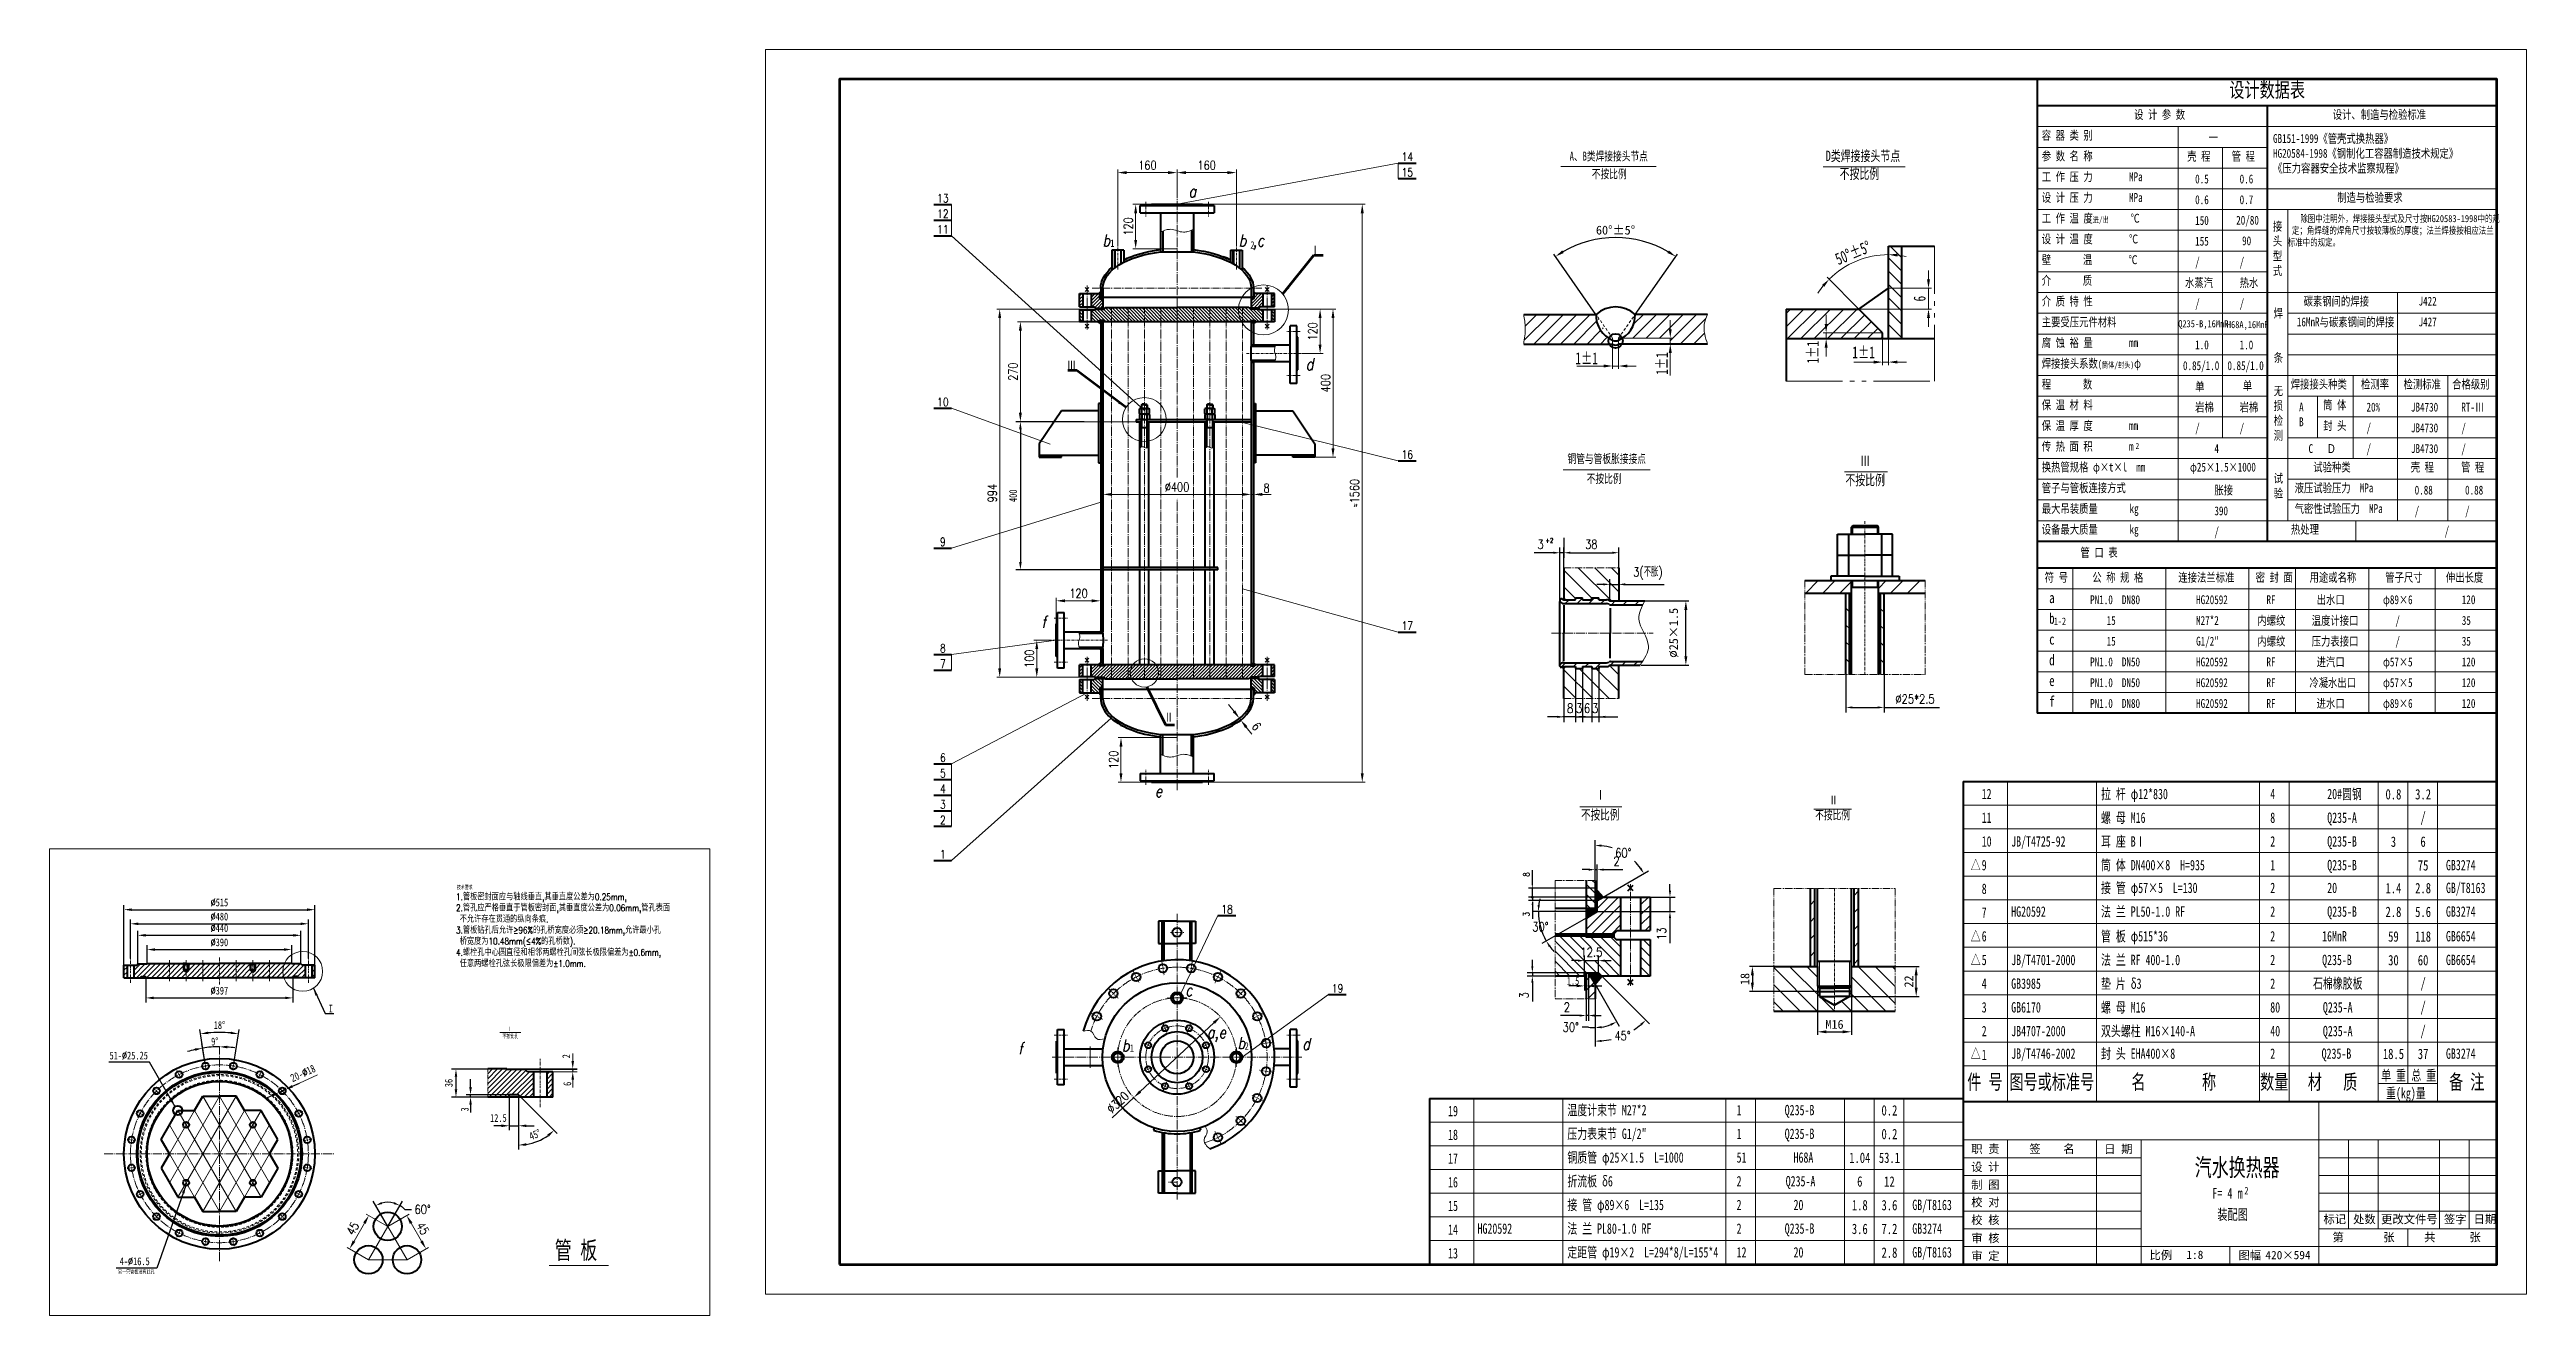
# Model space of a CAD drawing. Extents: x -43056 to 6363, y -23617 to 841.
# Drawn here: x -321 to 6363, y -15326 to -11908 of the extents above; entities outside this region: 1.
import ezdxf
from ezdxf.enums import TextEntityAlignment as Align

# ---------------------------------------------------------------- set-up
doc = ezdxf.new("R2010")
doc.units = 0
doc.header["$LTSCALE"] = 10
doc.header["$PDMODE"] = 1
for name, pattern in [('JXX-L', [2.95, 1.9, -0.25, 0.15, -0.25, 0.15, -0.25]), ('JXX-S', [1.7, 0.9, -0.2, 0.1, -0.2, 0.1, -0.2]), ('XX-L', [1.25, 0.75, -0.5]), ('ZXX-L', [3.28, 2.5, -0.3, 0.18, -0.3]), ('ZXX-S', [1.27, 0.75, -0.2, 0.12, -0.2])]:
    doc.linetypes.add(name, pattern=pattern)
doc.layers.get('Defpoints').update_dxf_attribs({"linetype": 'CONTINUOUS'})
doc.layers.add('5剖面线层', color=2, linetype='CONTINUOUS')
doc.layers.add('7标注层', color=4, linetype='CONTINUOUS')
for name, color, linetype, lineweight in [('A 粗实线', 1, 'CONTINUOUS', 40), ('B 细实线', 7, 'CONTINUOUS', 18), ('C 文 字', 2, 'CONTINUOUS', 20), ('D 短中心线', 3, 'ZXX-S', 18), ('E 长中心线', 3, 'ZXX-L', 18), ('G 长虚线', 6, 'XX-L', 20), ('H 短双点线', 3, 'JXX-S', 18), ('I 长双点线', 3, 'JXX-L', 18), ('J 标注尺寸', 2, 'CONTINUOUS', 18)]:
    doc.layers.add(name, color=color, linetype=linetype, lineweight=lineweight)
doc.styles.add('HZTXT', font='SIMFANG.TTF', dxfattribs={"width": 0.75})
doc.styles.add('ITALICT', font='ITALICT.shx', dxfattribs={"width": 0.7})
doc.styles.add('PC_TEXTSTYLE', font='romans.shx', dxfattribs={"width": 0.8, "bigfont": 'hzfs.shx'})
doc.styles.add('ROMANC', font='romanc', dxfattribs={"width": 0.7, "height": 6})
doc.styles.get("Standard").update_dxf_attribs({"font": 'SIMFANG.TTF'})
doc.styles.add('style2', font='SIMFANG.TTF', dxfattribs={"width": 0.7})
doc.styles.add('TH_GBDIM', font='romans.shx', dxfattribs={"width": 0.8, "bigfont": 'gbcbig.shx'})
doc.styles.add('标题中文', font='SIMFANG.TTF', dxfattribs={"width": 0.7})
doc.dimstyles.new('TH_GBDIM', dxfattribs={"dimscale": 7, "dimtxt": 3.5, "dimasz": 2.5, "dimexe": 2, "dimexo": 0, "dimgap": 1.5, "dimtad": 1, "dimdec": 1, "dimzin": 0, "dimdsep": 46, "dimtxsty": 'TH_GBDIM', "dimcen": 2.5, "dimclrd": 130, "dimclre": 130, "dimclrt": 3, "dimadec": 0, "dimazin": 0, "dimtfac": 0.714286, "dimtdec": 1, "dimtmove": 0, "dimatfit": 3, "dimfxl": 0, "dimtolj": 1, "dimtzin": 0, "dimlwd": -1, "dimlwe": -1, "dimarcsym": 0})
doc.dimstyles.new('通用标注3.5', dxfattribs={"dimscale": 6, "dimtxt": 3.5, "dimasz": 3.5, "dimexe": 2, "dimexo": 0, "dimgap": 1.5, "dimtad": 1, "dimdec": 0, "dimzin": 0, "dimdsep": 46, "dimtxsty": 'HZTXT', "dimcen": 4, "dimadec": 0, "dimazin": 0, "dimtfac": 0.375, "dimtdec": 0, "dimtmove": 2, "dimatfit": 3, "dimfxl": 0, "dimtolj": 1, "dimtzin": 0, "dimarcsym": 0})
doc.dimstyles.new('通用标注4.0', dxfattribs={"dimscale": 8, "dimtxt": 3, "dimasz": 3, "dimexe": 1, "dimexo": 0, "dimgap": 1, "dimtad": 1, "dimdec": 0, "dimzin": 0, "dimdsep": 46, "dimtxsty": 'Standard', "dimcen": 0, "dimadec": 0, "dimazin": 0, "dimtfac": 0.375, "dimtdec": 0, "dimtmove": 2, "dimatfit": 3, "dimfxl": 0, "dimtzin": 0, "dimarcsym": 0})

msp = doc.modelspace()

# ---------------------------------------------------------------- texts
at = {"layer": '7标注层', "color": 3, "attachment_point": 5, "style": 'TH_GBDIM'}
for s, insert, char_height in [('+2', (3726.07, -13234.16), 12.474), ('\\A1;8{}{}', (3782.06, -13687.04), 24.948), ('\\A1;3{}{}', (3806.42, -13687.04), 24.948), ('\\A1;6{}{}', (3827.81, -13687.04), 24.948), ('\\A1;3{}{}', (3849.68, -13687.04), 24.948)]:
    msp.add_mtext(s, dxfattribs=dict(at, insert=insert, char_height=char_height))
at = {"layer": '7标注层', "color": 3, "char_height": 17.5, "attachment_point": 5, "rotation": 90, "style": 'TH_GBDIM'}
for s, insert in [('\\A1;8{}{}', (3663.83, -14135.84)), ('\\A1;3{}{}', (3663.83, -14243.18))]:
    msp.add_mtext(s, dxfattribs=dict(at, insert=insert))
at = {"layer": 'C 文 字'}
for s, height, style, width, p in [('14', 22.582, 'ROMANC', 0.8, (3342.68, -12197.93)), ('15', 22.582, 'ROMANC', 0.8, (3342.68, -12240.07)), ('13', 22.582, 'ROMANC', 0.8, (2089.56, -12309.86)), ('12', 22.582, 'ROMANC', 0.8, (2089.56, -12351.99)), ('11', 22.582, 'ROMANC', 0.8, (2089.56, -12394.13)), ('10', 22.582, 'ROMANC', 0.8, (2089.56, -12859.97)), ('16', 22.582, 'ROMANC', 0.8, (3342.68, -13002.09)), ('9', 22.58, 'ROMANC', 0.8, (2089.56, -13237.63)), ('17', 22.582, 'ROMANC', 0.8, (3342.68, -13464.29)), ('8', 22.58, 'ROMANC', 0.8, (2089.56, -13524.87)), ('7', 22.58, 'ROMANC', 0.8, (2089.56, -13567)), ('6', 22.58, 'ROMANC', 0.8, (2089.56, -13820.22)), ('4', 22.58, 'ROMANC', 0.8, (2089.56, -13904.49)), ('5', 22.58, 'ROMANC', 0.8, (2089.56, -13862.36)), ('3', 22.58, 'ROMANC', 0.8, (2089.56, -13946.63)), ('0.8', 27.999, 'HZTXT', 0.75, (6003.58, -13919.34)), ('3.2', 27.999, 'HZTXT', 0.75, (6083.58, -13919.34)), ('/', 28, 'HZTXT', 0.75, (6083.58, -13983.34)), ('2', 22.58, 'ROMANC', 0.8, (2089.56, -13988.76)), ('3', 28, 'HZTXT', 0.75, (6003.58, -14047.34)), ('6', 28, 'HZTXT', 0.75, (6083.58, -14047.34)), ('1', 22.58, 'ROMANC', 0.8, (2089.56, -14081.26)), ('75', 27.999, 'HZTXT', 0.75, (6083.58, -14111.34)), ('1.4', 27.999, 'HZTXT', 0.75, (6003.58, -14172.74)), ('2.8', 27.999, 'HZTXT', 0.75, (6083.58, -14172.74)), ('18', 22.582, 'ROMANC', 0.8, (2856.43, -14229.73)), ('2.8', 27.999, 'HZTXT', 0.75, (6003.58, -14236.74)), ('5.6', 27.999, 'HZTXT', 0.75, (6083.58, -14236.74)), ('59', 27.999, 'HZTXT', 0.75, (6003.58, -14303.33)), ('118', 27.999, 'HZTXT', 0.75, (6083.58, -14303.33)), ('30', 27.999, 'HZTXT', 0.75, (6003.58, -14367.33)), ('60', 27.999, 'HZTXT', 0.75, (6083.58, -14367.33)), ('19', 22.582, 'ROMANC', 0.8, (3154.53, -14443.18)), ('/', 28, 'HZTXT', 0.75, (6083.58, -14431.33)), ('/', 28, 'HZTXT', 0.75, (6083.58, -14495.33)), ('/', 28, 'HZTXT', 0.75, (6083.58, -14559.33)), ('18.5', 27.999, 'HZTXT', 0.75, (6003.58, -14620.29)), ('37', 27.999, 'HZTXT', 0.75, (6083.58, -14620.29)), ('0.2', 27.999, 'HZTXT', 0.75, (4643.62, -14772.73)), ('0.2', 27.999, 'HZTXT', 0.75, (4643.62, -14836.73)), ('1.04', 27.999, 'HZTXT', 0.75, (4563.62, -14900.73)), ('53.1', 27.999, 'HZTXT', 0.75, (4643.62, -14900.73)), ('6', 28, 'HZTXT', 0.75, (4563.62, -14964.72)), ('12', 27.999, 'HZTXT', 0.75, (4643.62, -14964.72)), ('1.8', 27.999, 'HZTXT', 0.75, (4563.62, -15028.72)), ('3.6', 27.999, 'HZTXT', 0.75, (4643.62, -15028.72)), ('3.6', 27.999, 'HZTXT', 0.75, (4563.62, -15092.72)), ('7.2', 27.999, 'HZTXT', 0.75, (4643.62, -15092.72)), ('2.8', 27.999, 'HZTXT', 0.75, (4643.62, -15156.72))]:
    msp.add_text(s, height=height, dxfattribs=dict(at, style=style, width=width)).set_placement(p, align=Align.MIDDLE)
for s, height, style, width, p in [('A、B类焊接接头节点', 24, '标题中文', 0.7, (3780.78, -12208.16)), ('不按比例', 24, '标题中文', 0.7, (3840.45, -12256.3)), ('a', 32, 'ITALICT', 0.8, (2752.06, -12306.74)), ('b', 32, 'ITALICT', 0.8, (2520.01, -12439.85)), ('b ,c', 32, 'ITALICT', 0.8, (2887.7, -12439.85)), ('d', 32, 'ITALICT', 0.8, (3068.19, -12774.02)), ('1±1', 32, 'style2', 0.7, (3796.18, -12758.1)), ('铜管与管板胀接接点', 24, '标题中文', 0.7, (3774.87, -13024.92)), ('Ⅲ', 28, 'style2', 0.7, (4564.7, -13032.71)), ('不按比例', 24, '标题中文', 0.7, (3826.66, -13078.85)), ('不按比例', 28, 'style2', 0.7, (4524.54, -13084.87)), ('f', 32, 'ITALICT', 0.8, (2355.46, -13469.99)), ('e', 32, 'ITALICT', 0.8, (2661.51, -13926.65)), ('不按比例', 26.25, 'style2', 0.7, (3811.76, -13987.46)), (' Ⅰ', 26.25, 'style2', 0.7, (3838.63, -13933.47)), ('技术要求', 10.8, '标题中文', 0.7, (778.21, -14175.68)), ('c', 32, 'ITALICT', 0.8, (2743.39, -14464.22)), ('不按比例', 11.016, '标题中文', 0.7, (901.12, -14577.6)), ('Ⅰ', 11.02, '标题中文', 0.7, (915.7, -14558.17)), ('a,e', 32, 'ITALICT', 0.8, (2801.72, -14577.82)), ('f', 32, 'ITALICT', 0.8, (2292.82, -14621.17)), ('b', 32, 'ITALICT', 0.8, (2572.31, -14613.26)), ('b', 32, 'ITALICT', 0.8, (2884.25, -14606.82)), ('d', 32, 'ITALICT', 0.8, (3058.98, -14609.35))]:
    msp.add_text(s, height=height, dxfattribs=dict(at, style=style, width=width)).set_placement(p)
at = {"layer": 'C 文 字', "style": 'style2', "width": 0.7}
msp.add_text('1±1', height=32, rotation=90, dxfattribs=at).set_placement((4045.81, -12786.83))
at = {"layer": 'C 文 字', "style": '标题中文', "oblique": 0.5}
msp.add_text('职 责', height=22.399, rotation=0.095868, dxfattribs=at).set_placement((4902.43, -14876.83), align=Align.MIDDLE_CENTER)
for s, p in [('签    名', (5082.07, -14875.99)), ('日 期', (5261.19, -14876.46)), ('制 图', (4902.43, -14972.83)), ('设 计', (4902.43, -14924.83)), ('校 对', (4902.43, -15019.97)), ('校 核', (4902.43, -15067.97)), ('审 核', (4902.43, -15116.82)), ('标记', (5845.14, -15065.84)), ('第       张', (5922.77, -15114.61)), ('处数', (5925.14, -15065.84)), ('更改文件号', (6046.43, -15065.84)), ('共      张', (6162.77, -15114.61)), ('签字', (6170.31, -15065.84)), ('日期', (6250.3, -15065.84)), ('审 定', (4902.43, -15164.82)), ('比例', (5375.84, -15162.76)), ('1:8', (5467.69, -15162.76)), ('图幅', (5615.83, -15163.48)), ('420×594', (5718.95, -15163.48))]:
    msp.add_text(s, height=22.399, rotation=0.095868, dxfattribs=at).set_placement(p, align=Align.MIDDLE)
at = {"layer": 'C 文 字', "attachment_point": 1}
for s, insert, char_height, width, style in [('设计数据表', (5560.53, -11997.53), 39.999, 619.9842, 'HZTXT'), ('设 计 参 数', (5303.81, -12071.93), 23.999, 383.9902, 'HZTXT'), ('设计、制造与检验标准', (5839.73, -12071.93), 23.999, 383.9902, 'HZTXT'), ('容 器 类 别', (5054.61, -12127.93), 23.999, 383.9902, 'HZTXT'), ('一', (5505.14, -12133.97), 24, 383.9902, 'HZTXT'), ('GB151-1999《管壳式换热器》\\PHG20584-1998《钢制化工容器制造技术规定》\\P《压力容器安全技术监察规程》', (5678.65, -12136.72), 23.9994, 619.9842, 'HZTXT'), ('参 数 名 称', (5054.61, -12183.93), 23.999, 383.9902, 'HZTXT'), ('壳 程', (5447.02, -12184.57), 23.999, 383.9902, 'HZTXT'), ('管 程', (5567.02, -12184.57), 23.999, 383.9902, 'HZTXT'), ('设 计 压 力        MPa', (5054.61, -12295.93), 23.9994, 383.9902, 'HZTXT'), ('工 作 压 力        MPa', (5054.61, -12239.93), 23.9994, 383.9902, 'HZTXT'), ('0.5', (5468.54, -12245.97), 23.999, 384, 'HZTXT'), ('0.6', (5588.54, -12245.97), 23.999, 384, 'HZTXT'), (' 制造与检验要求', (5839.73, -12295.93), 23.999, 383.9902, 'HZTXT'), ('工 作 温 度{\\H0.6667x;进/出      }℃', (5054.61, -12351.92), 23.9994, 383.9902, 'HZTXT'), ('0.6', (5468.54, -12301.97), 23.999, 384, 'HZTXT'), ('150', (5468.54, -12357.96), 23.999, 384, 'HZTXT'), ('20/80', (5579.27, -12357.35), 23.999, 384, 'HZTXT'), ('0.7', (5588.54, -12301.97), 23.999, 384, 'HZTXT'), ('   除图中注明外，焊接接头型式及尺寸按HG20583-1998中的规\\P 定；角焊缝的焊角尺寸按较薄板的厚度；法兰焊接按相应法兰标准中的规定。', (5718.52, -12355.3), 19.1995, 563.9856, 'HZTXT'), ('设 计 温 度        ℃', (5054.61, -12407.92), 23.9994, 383.9902, 'HZTXT'), ('155', (5468.54, -12413.96), 23.999, 384, 'HZTXT'), ('90', (5595.19, -12412.86), 23.999, 384, 'HZTXT'), ('接\\P头\\P型\\P式', (5678.23, -12373.65), 24, 383.9902, 'HZTXT'), ('壁       温        ℃', (5054.61, -12463.92), 23.9994, 383.9902, 'HZTXT'), ('/', (5468.54, -12469.96), 24, 383.9902, 'HZTXT'), ('/', (5588.54, -12469.96), 24, 383.9902, 'HZTXT'), ('介       质', (5054.61, -12519.92), 23.999, 383.9902, 'HZTXT'), ('水蒸汽', (5441.23, -12525.96), 23.999, 383.9902, 'HZTXT'), ('热水', (5588.54, -12525.96), 23.999, 383.9902, 'HZTXT'), ('介 质 特 性', (5054.61, -12575.92), 23.999, 383.9902, 'HZTXT'), ('主要受压元件材料', (5054.61, -12631.92), 23.999, 383.9902, 'HZTXT'), ('/', (5468.54, -12581.96), 24, 383.9902, 'HZTXT'), ('/', (5588.54, -12581.96), 24, 383.9902, 'HZTXT'), ('焊\\P\\P\\P条', (5680.54, -12608.31), 24, 383.9902, 'HZTXT'), ('16MnR与碳素钢间的焊接', (5742.97, -12631.92), 23.9994, 384, 'HZTXT'), ('碳素钢间的焊接', (5761.18, -12575.92), 23.999, 384, 'HZTXT'), ('J422', (6071.29, -12575.92), 23.999, 383.9902, 'HZTXT'), ('腐 蚀 裕 量        mm', (5054.61, -12687.92), 23.9994, 383.9902, 'HZTXT'), ('Q235-B,16MnR', (5422.9, -12639.2), 19.1995, 307.2, 'HZTXT'), ('1.0', (5468.54, -12693.96), 23.999, 384, 'HZTXT'), ('H68A,16MnR', (5554.12, -12641.53), 19.2, 307.2, 'HZTXT'), ('1.0', (5588.54, -12693.96), 23.999, 384, 'HZTXT'), ('J427', (6071.29, -12631.92), 23.999, 384, 'HZTXT'), ('焊接接头系数{\\H0.8333x;(\\H0.8x;筒体/封头)}φ{\\H0.8333x;        } ', (5054.61, -12743.91), 23.9994, 383.9902, 'HZTXT'), ('0.85/1.0', (5435.69, -12749.95), 23.999, 383.9902, 'HZTXT'), ('0.85/1.0', (5555.68, -12749.95), 23.999, 383.9902, 'HZTXT'), ('程       数 ', (5054.61, -12799.91), 23.999, 383.9902, 'HZTXT'), ('单', (5468.54, -12805.95), 24, 383.9902, 'HZTXT'), ('单', (5597.51, -12804.02), 24, 383.9902, 'HZTXT'), ('无\\P损\\P检\\P测', (5680.54, -12818.04), 24, 383.9902, 'HZTXT'), ('焊接接头种类', (5726.53, -12799.91), 23.999, 383.9902, 'HZTXT'), ('检测率', (5916.05, -12799.91), 23.999, 383.9902, 'HZTXT'), ('检测标准', (6030.96, -12799.91), 23.999, 383.9902, 'HZTXT'), ('合格级别', (6162.01, -12799.91), 23.999, 383.9902, 'HZTXT'), ('保 温 材 料', (5054.61, -12855.91), 23.999, 383.9902, 'HZTXT'), ('岩棉', (5468.54, -12861.95), 23.999, 383.9902, 'HZTXT'), ('岩棉', (5588.54, -12861.95), 23.999, 383.9902, 'HZTXT'), ('A\\PB', (5749.08, -12861.66), 24, 383.9902, 'HZTXT'), ('筒 体', (5814, -12855.91), 23.999, 383.9902, 'HZTXT'), ('20%', (5930.78, -12861.95), 23.999, 383.9902, 'HZTXT'), ('JB4730', (6050.78, -12861.95), 23.999, 383.9902, 'HZTXT'), ('RT-Ⅲ', (6186.78, -12861.95), 23.999, 383.9902, 'HZTXT'), ('传 热 面 积        m ', (5054.61, -12967.91), 23.9994, 383.9902, 'HZTXT'), ('保 温 厚 度        mm', (5054.61, -12911.91), 23.9994, 383.9902, 'HZTXT'), ('/', (5468.54, -12917.95), 24, 383.9902, 'HZTXT'), ('/', (5588.54, -12917.95), 24, 383.9902, 'HZTXT'), ('封 头', (5814, -12911.91), 23.999, 383.9902, 'HZTXT'), ('/', (5930.78, -12917.95), 24, 384, 'HZTXT'), ('JB4730', (6050.78, -12917.95), 23.999, 383.9902, 'HZTXT'), ('/', (6186.78, -12917.95), 24, 384, 'HZTXT'), ('换热管规格 φ×t×l  mm', (5054.61, -13023.91), 23.9994, 383.9902, 'HZTXT'), ('2', (5307.73, -12970.71), 16, 383.9902, 'HZTXT'), (' φ25×1.5×1000', (5442.31, -13023.91), 23.9994, 383.9902, 'HZTXT'), ('4', (5520.47, -12973.95), 24, 384, 'HZTXT'), ('C   Ｄ', (5774.5, -12973.95), 23.999, 383.9902, 'HZTXT'), ('试验种类', (5787.24, -13023.91), 23.999, 383.9902, 'HZTXT'), ('/', (5930.78, -12973.95), 24, 383.9902, 'HZTXT'), ('壳 程 ', (6050.24, -13023.91), 23.999, 383.9902, 'HZTXT'), ('JB4730', (6050.78, -12973.95), 23.999, 383.9902, 'HZTXT'), ('管 程 ', (6185.92, -13023.91), 23.999, 383.9902, 'HZTXT'), ('/', (6186.78, -12973.95), 24, 383.9902, 'HZTXT'), ('管子与管板连接方式', (5054.61, -13079.91), 23.999, 383.9902, 'HZTXT'), ('胀接', (5520.47, -13085.95), 23.999, 384, 'HZTXT'), ('试\\P验', (5680.54, -13054.16), 24, 383.9902, 'HZTXT'), ('液压试验压力  MPa', (5736.99, -13079.91), 23.9994, 383.9902, 'HZTXT'), ('0.88', (6060.83, -13085.95), 23.999, 384, 'HZTXT'), ('0.88', (6196.83, -13085.95), 23.999, 384, 'HZTXT'), ('最大吊装质量       kg', (5054.61, -13135.9), 23.9994, 383.9902, 'HZTXT'), ('390', (5520.47, -13141.94), 23.999, 384, 'HZTXT'), ('气密性试验压力  MPa', (5736.99, -13135.9), 23.9994, 383.9902, 'HZTXT'), ('/', (6060.83, -13141.94), 24, 383.9902, 'HZTXT'), ('/', (6196.83, -13141.94), 24, 383.9902, 'HZTXT'), ('设备最大质量       kg', (5054.61, -13191.9), 23.9994, 383.9902, 'HZTXT'), ('/', (5520.47, -13197.94), 24, 383.9902, 'HZTXT'), ('热处理', (5726.91, -13191.9), 23.999, 383.9902, 'HZTXT'), ('/', (6141.6, -13196.23), 24, 384, 'HZTXT'), ('管 口 表', (5159.16, -13254.41), 23.999, 383.9902, 'HZTXT'), (' 符 号', (5050.33, -13321.55), 23.999, 383.9902, 'HZTXT'), ('公 称 规 格', (5191.14, -13321.55), 23.999, 383.9902, 'HZTXT'), ('连接法兰标准', (5423.14, -13321.55), 23.999, 383.9902, 'HZTXT'), ('密 封 面', (5631.67, -13321.55), 23.999, 383.9902, 'HZTXT'), ('用途或名称', (5777.27, -13321.55), 23.999, 383.9902, 'HZTXT'), ('管子尺寸', (5981.54, -13321.55), 23.999, 383.9902, 'HZTXT'), ('伸出长度', (6145.26, -13321.55), 23.999, 383.9902, 'HZTXT'), ('a', (5074.62, -13374.17), 28.8, 460.7882, 'HZTXT'), ('b', (5074.62, -13430.17), 28.8, 460.7882, 'HZTXT'), ('PN1.0  DN80', (5185.16, -13381.89), 23.9994, 384, 'HZTXT'), ('HG20592', (5471.09, -13381.89), 23.999, 383.9902, 'HZTXT'), ('RF', (5660.99, -13381.89), 23.999, 383.9902, 'HZTXT'), ('出水口', (5796.41, -13381.89), 23.999, 384, 'HZTXT'), ('φ89×6', (5975.36, -13381.89), 23.999, 383.9902, 'HZTXT'), ('120', (6188.04, -13381.89), 23.999, 384, 'HZTXT'), ('c ', (5074.62, -13486.17), 28.799, 460.7761, 'HZTXT'), ('15', (5229.75, -13437.89), 23.999, 383.9902, 'HZTXT'), ('15', (5229.75, -13493.89), 23.999, 383.9902, 'HZTXT'), ('G1/2"', (5471.09, -13493.89), 23.999, 383.9902, 'HZTXT'), ('M27*2', (5471.09, -13437.89), 23.999, 383.9902, 'HZTXT'), ('内螺纹', (5636.47, -13437.89), 23.999, 383.9902, 'HZTXT'), ('内螺纹', (5636.47, -13493.89), 23.999, 383.9902, 'HZTXT'), ('压力表接口', (5783.06, -13493.89), 23.999, 383.9902, 'HZTXT'), ('温度计接口', (5783.06, -13437.89), 23.999, 383.9902, 'HZTXT'), ('/', (6008.8, -13437.89), 24, 383.9902, 'HZTXT'), ('/', (6008.8, -13493.89), 24, 383.9902, 'HZTXT'), ('35', (6188.04, -13437.89), 23.999, 383.9902, 'HZTXT'), ('35', (6188.04, -13493.89), 23.999, 383.9902, 'HZTXT'), ('d ', (5074.62, -13542.16), 28.799, 460.7882, 'HZTXT'), ('PN1.0  DN50', (5185.16, -13549.89), 23.9994, 384, 'HZTXT'), ('HG20592', (5471.09, -13549.89), 23.999, 383.9902, 'HZTXT'), ('RF', (5660.99, -13549.89), 23.999, 383.9902, 'HZTXT'), ('进汽口', (5796.41, -13549.89), 23.999, 384, 'HZTXT'), ('φ57×5', (5975.36, -13549.89), 23.999, 384, 'HZTXT'), ('120', (6188.04, -13549.89), 23.999, 384, 'HZTXT'), ('e', (5074.62, -13598.16), 28.8, 460.7882, 'HZTXT'), ('PN1.0  DN50', (5185.16, -13605.88), 23.9994, 384, 'HZTXT'), ('HG20592', (5471.09, -13605.88), 23.999, 383.9902, 'HZTXT'), ('RF', (5660.99, -13605.88), 23.999, 383.9902, 'HZTXT'), ('冷凝水出口', (5776.77, -13605.88), 23.999, 384, 'HZTXT'), ('φ57×5', (5975.36, -13605.88), 23.999, 384, 'HZTXT'), ('120', (6188.04, -13605.88), 23.999, 384, 'HZTXT'), ('f', (5074.62, -13654.16), 28.8, 460.7882, 'HZTXT'), ('PN1.0  DN80', (5185.16, -13661.88), 23.9994, 384, 'HZTXT'), ('HG20592', (5471.09, -13661.88), 23.999, 383.9902, 'HZTXT'), ('RF', (5660.99, -13661.88), 23.999, 383.9902, 'HZTXT'), ('进水口', (5796.41, -13661.88), 23.999, 384, 'HZTXT'), ('φ89×6', (5975.36, -13661.88), 23.999, 383.9902, 'HZTXT'), ('120', (6188.04, -13661.88), 23.999, 384, 'HZTXT'), ('1.管板密封面应与轴线垂直,其垂直度公差为0.25mm,\\P2.管孔应严格垂直于管板密封面,其垂直度公差为0.06mm,管孔表面\\P 不允许存在贯通的纵向条痕.\\P3.管板钻孔后允许≥96%的孔桥宽度必须≥20.18mm,允许最小孔\\P 桥宽度为10.48mm(≤4%的孔桥数).\\P4.螺栓孔中心圆直径和相邻两螺栓孔间弦长极限偏差为±0.6mm,\\P 任意两螺栓孔弦长极限偏差为±1.0mm.', (775.81, -14187.12), 18, 1967, 'PC_TEXTSTYLE')]:
    msp.add_mtext(s, dxfattribs=dict(at, insert=insert, char_height=char_height, width=width, style=style))
at = {"layer": 'C 文 字', "style": 'HZTXT'}
for s, insert, char_height, attachment_point in [('Ⅰ', (3106.55, -12461.79), 24, 9), ('Ⅲ', (2449.13, -12772.85), 24, 9), ('Ⅱ', (2711.42, -13722.9), 24, 9), ('I', (432.06, -14487.37), 21, 1), ('51-{\\Ftxt.shx|c1;%%c}25.25', (-55.63, -14635.36), 21, 9), ('4-{\\Ftxt.shx|c0;%%c}16.5', (-50.6, -15190.85), 21, 9), ('另一只管板没有此孔', (-37.24, -15214.66), 10.5, 9)]:
    msp.add_mtext(s, dxfattribs=dict(at, insert=insert, char_height=char_height, attachment_point=attachment_point))
at = {"layer": 'C 文 字', "char_height": 21, "attachment_point": 5, "rotation": 90, "style": 'HZTXT'}
for s, insert in [('\\A1;2', (1073.08, -14626.37)), ('\\A1;6', (1076.17, -14700.92))]:
    msp.add_mtext(s, dxfattribs=dict(at, insert=insert))
at = {"layer": 'J 标注尺寸', "style": '标题中文', "width": 0.7}
for s, height, p in [('1', 20.16, (2541.3, -12441.21)), ('2', 20.16, (2919.31, -12446.05)), ('1-2', 20.159, (5087.13, -13462.12)), ('拉 杆 φ12*830', 27.9993, (5214.54, -13932.4)), ('20#圆钢', 27.999, (5824.89, -13932.4)), ('12', 27.999, (4892.59, -13932.4)), ('螺 母 M16', 27.999, (5214.54, -13996.4)), ('4', 28, (5671.17, -13932.4)), ('Q235-A', 27.999, (5824.89, -13996.4)), ('11', 27.999, (4892.59, -13996.4)), ('10', 27.999, (4892.59, -14060.4)), ('JB/T4725-92', 27.9993, (4972.17, -14060.4)), ('耳 座 BⅠ', 27.999, (5214.54, -14060.4)), ('2', 28, (5671.17, -14060.4)), ('8', 28, (5671.17, -13996.4)), ('Q235-B', 27.999, (5824.89, -14060.4)), ('△', 28, (4863, -14124.4)), ('9', 28, (4892.59, -14124.4)), ('筒 体 DN400×8  H=935', 27.9993, (5214.54, -14124.4)), ('1', 28, (5671.17, -14124.4)), ('Q235-B', 27.999, (5824.89, -14124.4)), ('GB3274', 27.999, (6145.3, -14124.4)), ('8', 28, (4892.59, -14188.4)), ('接 管 φ57×5  L=130', 27.9993, (5214.54, -14185.8)), ('2', 28, (5671.17, -14185.8)), ('20', 27.999, (5824.89, -14185.8)), ('GB/T8163', 27.999, (6145.3, -14185.8)), ('7', 28, (4892.59, -14252.39)), ('HG20592', 27.999, (4972.17, -14249.8)), ('法 兰 PL50-1.0 RF', 27.9993, (5214.54, -14249.8)), ('2', 28, (5671.17, -14249.8)), ('Q235-B', 27.999, (5824.89, -14249.8)), ('GB3274', 27.999, (6145.3, -14249.8)), ('△', 28, (4863, -14316.39)), ('6', 28, (4892.59, -14316.39)), ('管 板 φ515*36', 27.9993, (5214.54, -14316.39)), ('2', 28, (5671.17, -14316.39)), ('16MnR', 27.999, (5811.14, -14316.39)), ('GB6654', 27.999, (6145.3, -14316.39)), ('△', 28, (4863, -14380.39)), ('5', 28, (4892.59, -14380.39)), ('JB/T4701-2000', 27.9993, (4972.17, -14380.39)), ('法 兰 RF 400-1.0', 27.9993, (5214.54, -14380.39)), ('2', 28, (5671.17, -14380.39)), ('Q235-B', 27.999, (5811.14, -14380.39)), ('GB6654', 27.999, (6145.3, -14380.39)), ('4', 28, (4892.59, -14444.39)), ('GB3985', 27.999, (4972.17, -14444.39)), ('垫 片 δ3', 27.999, (5214.54, -14444.39)), ('2', 28, (5671.17, -14444.39)), (' 石棉橡胶板', 27.999, (5773.16, -14443.62)), ('3', 28, (4892.59, -14508.39)), ('GB6170', 27.999, (4972.17, -14508.39)), ('螺 母 M16', 27.999, (5214.54, -14508.39)), ('80', 27.999, (5671.17, -14508.39)), ('Q235-A', 27.999, (5813.24, -14508.39)), ('2', 28, (4892.59, -14572.39)), ('JB4707-2000', 27.9993, (4972.17, -14572.39)), ('双头螺柱 M16×140-A', 27.9993, (5214.54, -14572.39)), ('40', 27.999, (5671.17, -14572.39)), ('Q235-A', 27.999, (5813.24, -14572.39)), ('1', 20.16, (2594.05, -14614.38)), ('2', 20.16, (2904.02, -14608.92)), ('△', 28, (4863, -14633.35)), ('1', 28, (4892.59, -14636.38)), ('JB/T4746-2002', 27.9993, (4972.17, -14633.35)), ('封 头 EHA400×8', 27.9993, (5214.54, -14633.35)), ('2', 28, (5671.17, -14633.35)), ('Q235-B', 27.999, (5809.83, -14633.3)), ('GB3274', 27.999, (6145.3, -14633.35)), ('件 号', 39.983, (4853.51, -14715.68)), ('图号或标准号', 39.983, (4967.21, -14715.68)), ('名        称', 39.983, (5296.53, -14715.68)), ('数量', 39.983, (5643.79, -14715.68)), ('材   质', 39.983, (5772.57, -14715.68)), ('单 重', 27.999, (5970.44, -14692.01)), ('总 重', 27.999, (6051.84, -14692.01)), ('备 注', 39.983, (6153.76, -14715.68)), ('19', 27.999, (3452.63, -14788.38)), ('温度计束节 M27*2', 27.9993, (3774.57, -14785.79)), ('1', 28, (4231.21, -14785.79)), ('Q235-B', 27.999, (4361.06, -14785.79)), ('重(kg)量', 27.999, (5983.72, -14740.01)), ('18', 27.999, (3452.63, -14852.38)), ('压力表束节 G1/2"', 27.9993, (3774.57, -14849.79)), ('1', 28, (4231.21, -14849.79)), ('Q235-B', 27.999, (4361.06, -14849.79)), ('17', 27.999, (3452.63, -14916.38)), ('铜质管 φ25×1.5  L=1000', 27.9993, (3774.57, -14913.79)), ('51', 27.999, (4231.21, -14913.79)), ('H68A', 27.999, (4384.92, -14913.79)), ('汽水换热器', 47.98, (5467.4, -14950.48)), ('16', 27.999, (3452.63, -14980.38)), ('折流板 δ6', 27.999, (3774.57, -14977.78)), ('2', 28, (4231.21, -14977.78)), ('Q235-A', 27.999, (4363.77, -14977.78)), ('15', 27.999, (3452.63, -15044.37)), ('接 管 φ89×6  L=135', 27.9993, (3774.57, -15041.78)), ('2', 28, (4231.21, -15041.78)), ('20', 27.999, (4384.92, -15041.78)), ('GB/T8163', 27.999, (4705.34, -15041.78)), ('F= 4 m', 28.788, (5514.52, -15010.64)), ('装配图', 28.788, (5528.43, -15067.99)), ('2', 20.16, (5601.52, -14999.33)), ('14', 27.999, (3452.63, -15108.37)), ('HG20592', 27.999, (3532.2, -15105.78)), ('法 兰 PL80-1.0 RF', 27.9993, (3774.57, -15105.78)), ('2', 28, (4231.21, -15105.78)), ('Q235-B', 27.999, (4361.06, -15105.78)), ('GB3274', 27.999, (4705.34, -15105.78)), ('管 板', 47.98, (1042.25, -15173.84)), ('13', 27.999, (3452.63, -15172.37)), ('定距管 φ19×2  L=294*8/L=155*4', 27.9993, (3774.57, -15169.78)), ('12', 27.999, (4231.21, -15169.78)), ('20', 27.999, (4384.92, -15169.78)), ('GB/T8163', 27.999, (4705.34, -15169.78))]:
    msp.add_text(s, height=height, dxfattribs=at).set_placement(p)
at = {"layer": 'J 标注尺寸', "attachment_point": 1}
for s, insert, char_height, width, style in [('{\\f仿宋_GB2312|b0|i0|c134|p49;不按比例}', (4443.2, -13963.1), 23.9904, 349.5744, 'style2'), ('Ⅱ', (4480.13, -13922.58), 23.99, 349.552, 'HZTXT')]:
    msp.add_mtext(s, dxfattribs=dict(at, insert=insert, char_height=char_height, width=width, style=style))

# ---------------------------------------------------------------- blocks, each defined once
blk = doc.blocks.new('*D102')
at = {"layer": 'C 文 字', "color": 0}
for p, q in [((528.6, -15077.1), (500.6, -15125.7)), ((591.6, -15085.8), (533.7, -15052.4)), ((539.6, -15175.9), (481.7, -15142.5))]:
    blk.add_line(p, q, dxfattribs=at)
for points in [[(525.2, -15075.1), (532.1, -15079.1), (540.6, -15056.4)], [(497.2, -15123.7), (504.1, -15127.7), (488.6, -15146.5)]]:
    blk.add_solid(points, dxfattribs=at)
at = {"layer": 'Defpoints', "color": 0}
for p in [(591.6, -15085.8), (488.6, -15146.5), (539.6, -15175.9)]:
    blk.add_point(p, dxfattribs=at)
at = {"layer": 'C 文 字', "color": 0, "insert": (497.3, -15091.4), "char_height": 24, "attachment_point": 5, "rotation": 60, "style": 'TH_GBDIM'}
blk.add_mtext('45', dxfattribs=at)
blk = doc.blocks.new('*D103')
at = {"layer": '7标注层', "color": 130}
for p, q in [((591.6, -15085.8), (552.1, -15017.3)), ((591.6, -15085.8), (631.2, -15017.3)), ((638, -15040.1), (655.5, -15040.1))]:
    blk.add_line(p, q, dxfattribs=at)
for start, end in [(75.44381, 104.55619), (44.55619, 60)]:
    blk.add_arc((591.6, -15085.8), 65.1, start, end, dxfattribs=at)
for points in [[(576.4, -15025.5), (574.2, -15020.1), (559.1, -15029.4)], [(609.1, -15020.1), (606.9, -15025.5), (624.2, -15029.4)]]:
    blk.add_solid(points, dxfattribs=at)
at = {"layer": 'Defpoints', "color": 0}
for p in [(580.3, -15021.7), (591.6, -15085.8), (591.6, -15085.8), (539.6, -15175.9), (643.7, -15175.9)]:
    blk.add_point(p, dxfattribs=at)
at = {"layer": '7标注层', "color": 3, "insert": (685.6, -15040.1), "char_height": 24.5, "attachment_point": 5, "style": 'TH_GBDIM'}
blk.add_mtext('\\A1;60%%d{}{}', dxfattribs=at)
blk = doc.blocks.new('*D100')
at = {"layer": 'C 文 字', "color": 0, "lineweight": -2}
blk.add_line((97.9, -14640.7), (90.3, -14592.6), dxfattribs=at)
for start, end in [(103.16485, 107.32969), (90, 99), (81.67031, 85.83515)]:
    blk.add_arc((137.4, -14889.9), 289, start, end, dxfattribs=at)
at = {"layer": 'C 文 字', "color": 0}
for points in [[(70.9, -14605.1), (72.3, -14611.9), (92.2, -14604.5)], [(158.3, -14605.2), (158.5, -14598.2), (137.4, -14600.9)]]:
    blk.add_solid(points, dxfattribs=at)
at = {"layer": 'Defpoints', "color": 0}
for p in [(107.2, -14602.5), (137.4, -14600.2), (97.9, -14640.7), (101.8, -14665), (137.4, -15179.6)]:
    blk.add_point(p, dxfattribs=at)
at = {"layer": 'C 文 字', "color": 0, "insert": (124.9, -14586.8), "char_height": 21, "attachment_point": 5, "rotation": 2.35974, "style": 'HZTXT'}
blk.add_mtext('\\A1;9°', dxfattribs=at)
blk = doc.blocks.new('*D101')
at = {"layer": 'C 文 字', "color": 0, "lineweight": -2}
for p, q in [((97.9, -14640.7), (84.3, -14554.2)), ((176.9, -14640.7), (190.6, -14554.2))]:
    blk.add_line(p, q, dxfattribs=at)
blk.add_arc((137.4, -14889.9), 327.8, 84.67094, 95.32906, dxfattribs=at)
at = {"layer": 'C 文 字', "color": 0}
for points in [[(107.4, -14566.9), (106.5, -14560), (86.1, -14566.1)], [(168.3, -14560), (167.4, -14566.9), (188.7, -14566.1)]]:
    blk.add_solid(points, dxfattribs=at)
at = {"layer": 'Defpoints', "color": 0}
for p in [(154.6, -14562.5), (97.9, -14640.7), (101.8, -14665), (173, -14665), (176.9, -14640.7)]:
    blk.add_point(p, dxfattribs=at)
at = {"layer": 'C 文 字', "color": 0, "insert": (137.4, -14542.5), "char_height": 21, "attachment_point": 5, "style": 'HZTXT'}
blk.add_mtext('\\A1;18°', dxfattribs=at)
blk = doc.blocks.new('*D99')
at = {"layer": 'C 文 字', "color": 0, "lineweight": -2}
for p, q in [((334.4, -14707.6), (353.4, -14698.8)), ((279.9, -14732.7), (260.8, -14741.5)), ((298.9, -14723.9), (315.3, -14716.4))]:
    blk.add_line(p, q, dxfattribs=at)
at = {"layer": 'C 文 字', "color": 0}
for points in [[(278.4, -14729.6), (281.4, -14735.9), (298.9, -14723.9)], [(332.9, -14704.4), (335.8, -14710.8), (315.3, -14716.4)]]:
    blk.add_solid(points, dxfattribs=at)
at = {"layer": 'Defpoints', "color": 0}
for p in [(298.9, -14723.9), (315.3, -14716.4)]:
    blk.add_point(p, dxfattribs=at)
at = {"layer": 'C 文 字', "color": 0, "insert": (362.6, -14672.5), "char_height": 21, "attachment_point": 5, "rotation": 24.79178, "style": 'HZTXT'}
blk.add_mtext('\\A1;{\\f??_GB2312|b0|i0|c0|p49;2}0-{\\Ftxt.shx|c1;%%c}18', dxfattribs=at)
blk = doc.blocks.new('*D104')
at = {"layer": 'C 文 字', "color": 0}
for p, q in [((591.6, -15085.8), (649.6, -15052.4)), ((654.7, -15077.1), (682.7, -15125.7)), ((643.7, -15175.9), (701.6, -15142.5))]:
    blk.add_line(p, q, dxfattribs=at)
for points in [[(658.1, -15075.1), (651.2, -15079.1), (642.7, -15056.4)], [(686.1, -15123.7), (679.2, -15127.7), (694.7, -15146.5)]]:
    blk.add_solid(points, dxfattribs=at)
at = {"layer": 'Defpoints', "color": 0}
for p in [(591.6, -15085.8), (694.7, -15146.5), (643.7, -15175.9)]:
    blk.add_point(p, dxfattribs=at)
at = {"layer": 'C 文 字', "color": 0, "insert": (686, -15091.4), "char_height": 24, "attachment_point": 5, "rotation": 300, "style": 'TH_GBDIM'}
blk.add_mtext('45', dxfattribs=at)
blk = doc.blocks.new('*D105')
at = {"layer": 'C 文 字', "color": 0, "lineweight": -2}
for p, q in [((861.4, -14661), (763.7, -14661)), ((775.7, -14682), (775.7, -14715.6)), ((861.4, -14736.6), (763.7, -14736.6))]:
    blk.add_line(p, q, dxfattribs=at)
at = {"layer": 'C 文 字', "color": 0}
for points in [[(772.2, -14682), (779.2, -14682), (775.7, -14661)], [(772.2, -14715.6), (779.2, -14715.6), (775.7, -14736.6)]]:
    blk.add_solid(points, dxfattribs=at)
at = {"layer": 'Defpoints', "color": 0}
for p in [(861.4, -14661), (775.7, -14736.6), (861.4, -14736.6)]:
    blk.add_point(p, dxfattribs=at)
at = {"layer": 'C 文 字', "color": 0, "insert": (756.2, -14698.8), "char_height": 21, "attachment_point": 5, "rotation": 90, "style": 'HZTXT'}
blk.add_mtext('\\A1;36', dxfattribs=at)
blk = doc.blocks.new('*D106')
at = {"layer": 'C 文 字', "color": 0, "lineweight": -2}
for p, q in [((815, -14709.6), (815, -14688.6)), ((919.5, -14730.6), (803, -14730.6)), ((919.5, -14736.6), (803, -14736.6)), ((815, -14736.6), (815, -14730.6)), ((815, -14757.6), (815, -14778.6))]:
    blk.add_line(p, q, dxfattribs=at)
at = {"layer": 'C 文 字', "color": 0}
for points in [[(811.5, -14709.6), (818.5, -14709.6), (815, -14730.6)], [(811.5, -14757.6), (818.5, -14757.6), (815, -14736.6)]]:
    blk.add_solid(points, dxfattribs=at)
at = {"layer": 'Defpoints', "color": 0}
for p in [(815, -14730.6), (919.5, -14730.6), (919.5, -14736.6)]:
    blk.add_point(p, dxfattribs=at)
at = {"layer": 'C 文 字', "color": 0, "insert": (799.4, -14769.9), "char_height": 21, "attachment_point": 5, "rotation": 90, "style": 'HZTXT'}
blk.add_mtext('\\A1;3', dxfattribs=at)
blk = doc.blocks.new('*D107')
at = {"layer": 'C 文 字', "color": 0, "lineweight": -2}
for p, q in [((919.5, -14736.6), (919.5, -14826.2)), ((944.5, -14731), (944.5, -14826.2)), ((898.5, -14814.2), (877.5, -14814.2)), ((919.5, -14814.2), (944.5, -14814.2)), ((965.5, -14814.2), (986.5, -14814.2))]:
    blk.add_line(p, q, dxfattribs=at)
at = {"layer": 'C 文 字', "color": 0}
for points in [[(898.5, -14810.7), (898.5, -14817.7), (919.5, -14814.2)], [(965.5, -14810.7), (965.5, -14817.7), (944.5, -14814.2)]]:
    blk.add_solid(points, dxfattribs=at)
at = {"layer": 'Defpoints', "color": 0}
for p in [(919.5, -14736.6), (944.5, -14731), (944.5, -14814.2)]:
    blk.add_point(p, dxfattribs=at)
at = {"layer": 'C 文 字', "color": 0, "insert": (890.1, -14793.3), "char_height": 21, "attachment_point": 5, "style": 'HZTXT'}
blk.add_mtext('\\A1;12.5', dxfattribs=at)
blk = doc.blocks.new('*D108')
at = {"layer": 'C 文 字', "color": 0, "lineweight": -2}
for p, q in [((944.5, -14731), (944.5, -14878.4)), ((950.5, -14736.6), (1048.9, -14835.1))]:
    blk.add_line(p, q, dxfattribs=at)
blk.add_arc((944.5, -14730.6), 135.7, 278.87273, 306.12727, dxfattribs=at)
at = {"layer": 'C 文 字', "color": 0}
for points in [[(1022.2, -14837.6), (1026.8, -14842.9), (1040.5, -14826.6)], [(965.7, -14868.3), (965.1, -14861.3), (944.5, -14866.4)]]:
    blk.add_solid(points, dxfattribs=at)
at = {"layer": 'Defpoints', "color": 0}
for p in [(944.5, -14730.6), (944.5, -14730.6), (944.5, -14731), (950.5, -14736.6), (979.6, -14861.8)]:
    blk.add_point(p, dxfattribs=at)
at = {"layer": 'C 文 字', "color": 0, "insert": (989, -14838), "char_height": 21, "attachment_point": 5, "rotation": 22.5, "style": 'HZTXT'}
blk.add_mtext('\\A1;45°', dxfattribs=at)
blk = doc.blocks.new('*D97')
at = {"layer": 'C 文 字', "color": 0, "lineweight": -2}
for p, q in [((-57.6, -14376.4), (-57.6, -14326.5)), ((-36.6, -14338.5), (311.4, -14338.5)), ((332.4, -14376.4), (332.4, -14326.5))]:
    blk.add_line(p, q, dxfattribs=at)
at = {"layer": 'C 文 字', "color": 0}
for points in [[(-36.6, -14335), (-36.6, -14342), (-57.6, -14338.5)], [(311.4, -14335), (311.4, -14342), (332.4, -14338.5)]]:
    blk.add_solid(points, dxfattribs=at)
at = {"layer": 'Defpoints', "color": 0}
for p in [(332.4, -14338.5), (-57.6, -14376.4), (332.4, -14376.4)]:
    blk.add_point(p, dxfattribs=at)
at = {"layer": 'C 文 字', "color": 0, "insert": (137.4, -14319), "char_height": 21, "attachment_point": 5, "style": 'HZTXT'}
blk.add_mtext('\\A1;{\\Ftxt.shx|c1;%%c}390', dxfattribs=at)
blk = doc.blocks.new('*D98')
at = {"layer": 'C 文 字', "color": 0, "lineweight": -2}
for p, q in [((-61.1, -14414.4), (-61.1, -14481)), ((335.9, -14414.4), (335.9, -14481)), ((-40.1, -14469), (314.9, -14469))]:
    blk.add_line(p, q, dxfattribs=at)
at = {"layer": 'C 文 字', "color": 0}
for points in [[(-40.1, -14465.5), (-40.1, -14472.5), (-61.1, -14469)], [(314.9, -14465.5), (314.9, -14472.5), (335.9, -14469)]]:
    blk.add_solid(points, dxfattribs=at)
at = {"layer": 'Defpoints', "color": 0}
for p in [(-61.1, -14414.4), (335.9, -14414.4), (335.9, -14469)]:
    blk.add_point(p, dxfattribs=at)
at = {"layer": 'C 文 字', "color": 0, "insert": (137.4, -14449.5), "char_height": 21, "attachment_point": 5, "style": 'HZTXT'}
blk.add_mtext('\\A1;{\\Ftxt.shx|c1;%%c}397', dxfattribs=at)
blk = doc.blocks.new('*D94')
at = {"layer": 'C 文 字', "color": 0, "lineweight": -2}
for p, q in [((-120.1, -14380.4), (-120.1, -14218.8)), ((-99.1, -14230.8), (373.9, -14230.8)), ((394.9, -14380.4), (394.9, -14218.8))]:
    blk.add_line(p, q, dxfattribs=at)
at = {"layer": 'C 文 字', "color": 0}
for points in [[(-99.1, -14227.3), (-99.1, -14234.3), (-120.1, -14230.8)], [(373.9, -14227.3), (373.9, -14234.3), (394.9, -14230.8)]]:
    blk.add_solid(points, dxfattribs=at)
at = {"layer": 'Defpoints', "color": 0}
for p in [(394.9, -14230.8), (-120.1, -14380.4), (394.9, -14380.4)]:
    blk.add_point(p, dxfattribs=at)
at = {"layer": 'C 文 字', "color": 0, "insert": (137.4, -14211.3), "char_height": 21, "attachment_point": 5, "style": 'HZTXT'}
blk.add_mtext('\\A1;{\\Ftxt.shx|c0;%%c}515', dxfattribs=at)
blk = doc.blocks.new('*D95')
at = {"layer": 'C 文 字', "color": 0, "lineweight": -2}
for p, q in [((-102.6, -14362.8), (-102.6, -14256.9)), ((-81.6, -14268.9), (356.4, -14268.9)), ((377.4, -14362.8), (377.4, -14256.9))]:
    blk.add_line(p, q, dxfattribs=at)
at = {"layer": 'C 文 字', "color": 0}
for points in [[(-81.6, -14265.4), (-81.6, -14272.4), (-102.6, -14268.9)], [(356.4, -14265.4), (356.4, -14272.4), (377.4, -14268.9)]]:
    blk.add_solid(points, dxfattribs=at)
at = {"layer": 'Defpoints', "color": 0}
for p in [(377.4, -14268.9), (-102.6, -14362.8), (377.4, -14362.8)]:
    blk.add_point(p, dxfattribs=at)
at = {"layer": 'C 文 字', "color": 0, "insert": (137.4, -14249.4), "char_height": 21, "attachment_point": 5, "style": 'HZTXT'}
blk.add_mtext('\\A1;{\\Ftxt.shx|c1;%%c}480', dxfattribs=at)
blk = doc.blocks.new('*D96')
at = {"layer": 'C 文 字', "color": 0, "lineweight": -2}
for p, q in [((-82.6, -14377.4), (-82.6, -14288)), ((-61.6, -14300), (336.4, -14300)), ((357.4, -14377.4), (357.4, -14288))]:
    blk.add_line(p, q, dxfattribs=at)
at = {"layer": 'C 文 字', "color": 0}
for points in [[(-61.6, -14296.5), (-61.6, -14303.5), (-82.6, -14300)], [(336.4, -14296.5), (336.4, -14303.5), (357.4, -14300)]]:
    blk.add_solid(points, dxfattribs=at)
at = {"layer": 'Defpoints', "color": 0}
for p in [(357.4, -14300), (-82.6, -14377.4), (357.4, -14377.4)]:
    blk.add_point(p, dxfattribs=at)
at = {"layer": 'C 文 字', "color": 0, "insert": (137.4, -14280.5), "char_height": 21, "attachment_point": 5, "style": 'HZTXT'}
blk.add_mtext('\\A1;{\\Ftxt.shx|c1;%%c}440', dxfattribs=at)
blk = doc.blocks.new('*D124')
at = {"layer": 'C 文 字', "color": 0, "lineweight": -2}
for p, q in [((4548.1, -14383.8), (4723.8, -14383.8)), ((4715.8, -14441.4), (4715.8, -14407.8)), ((4529.4, -14465.4), (4723.8, -14465.4))]:
    blk.add_line(p, q, dxfattribs=at)
at = {"layer": 'C 文 字', "color": 0}
for points in [[(4711.8, -14407.8), (4719.8, -14407.8), (4715.8, -14383.8)], [(4711.8, -14441.4), (4719.8, -14441.4), (4715.8, -14465.4)]]:
    blk.add_solid(points, dxfattribs=at)
at = {"layer": 'Defpoints', "color": 0}
for p in [(4548.1, -14383.8), (4715.8, -14383.8), (4529.4, -14465.4)]:
    blk.add_point(p, dxfattribs=at)
at = {"layer": 'C 文 字', "color": 0, "insert": (4695.8, -14424.6), "char_height": 24, "attachment_point": 5, "rotation": 90}
blk.add_mtext('22', dxfattribs=at)
blk = doc.blocks.new('*D123')
at = {"layer": '7标注层', "color": 130}
for p, q in [((4526.2, -13596.2), (4526.2, -13698.8)), ((4629, -13596.2), (4629, -13698.8)), ((4543.7, -13684.8), (4611.5, -13684.8)), ((4629, -13684.8), (4778.6, -13684.8))]:
    blk.add_line(p, q, dxfattribs=at)
for points in [[(4543.7, -13681.9), (4543.7, -13687.7), (4526.2, -13684.8)], [(4611.5, -13681.9), (4611.5, -13687.7), (4629, -13684.8)]]:
    blk.add_solid(points, dxfattribs=at)
at = {"layer": 'Defpoints', "color": 0}
for p in [(4526.2, -13596.2), (4629, -13596.2), (4629, -13684.8)]:
    blk.add_point(p, dxfattribs=at)
at = {"layer": '7标注层', "color": 3, "insert": (4712.6, -13662.1), "char_height": 24.5, "attachment_point": 5, "style": 'TH_GBDIM'}
blk.add_mtext('\\A1;%%c25*2.5{}{}', dxfattribs=at)
blk = doc.blocks.new('*D39')
at = {"layer": 'Defpoints', "color": 0}
for p in [(3237.53, 4833.7), (3244.87, 4832.92), (3234.87, 4816.32), (3242.87, 4808.32), (3244.87, 4806.32)]:
    blk.add_point(p, dxfattribs=at)
at = {"layer": 'J 标注尺寸', "color": 0, "lineweight": -2}
for p, q in [((3244.87, 4832.92), (3244.87, 4835.67)), ((3234.87, 4816.32), (3224.11, 4827.07))]:
    blk.add_line(p, q, dxfattribs=at)
for start, end in [(90, 135), (77.86737, 83.93369), (141.06631, 147.13263)]:
    blk.add_arc((3244.87, 4806.32), 28.35, start, end, dxfattribs=at)
at = {"layer": 'J 标注尺寸', "color": 0}
for points in [[(3247.84, 4834.01), (3247.89, 4835.01), (3244.87, 4834.67)], [(3222.44, 4824.47), (3223.19, 4823.8), (3224.82, 4826.36)]]:
    blk.add_solid(points, dxfattribs=at)
at = {"layer": 'J 标注尺寸', "color": 0, "insert": (3232.87, 4835.28), "char_height": 4, "attachment_point": 5, "rotation": 22.5, "style": 'style2'}
blk.add_mtext('{\\f仿宋_GB2312|b0|i0|c134|p49;50°±5°}', dxfattribs=at)
blk = doc.blocks.new('*D38')
at = {"layer": 'Defpoints', "color": 0}
for p in [(3244.87, 4823.32), (3258.35, 4823.32), (3234.87, 4816.32)]:
    blk.add_point(p, dxfattribs=at)
at = {"layer": 'J 标注尺寸', "color": 0, "lineweight": -2}
for p, q in [((3258.35, 4826.32), (3258.35, 4829.32)), ((3244.87, 4823.32), (3259.35, 4823.32)), ((3258.35, 4816.32), (3258.35, 4823.32)), ((3234.87, 4816.32), (3259.35, 4816.32)), ((3258.35, 4813.32), (3258.35, 4810.32))]:
    blk.add_line(p, q, dxfattribs=at)
at = {"layer": 'J 标注尺寸', "color": 0}
for points in [[(3257.85, 4826.32), (3258.85, 4826.32), (3258.35, 4823.32)], [(3257.85, 4813.32), (3258.85, 4813.32), (3258.35, 4816.32)]]:
    blk.add_solid(points, dxfattribs=at)
at = {"layer": 'J 标注尺寸', "color": 0, "insert": (3255.35, 4819.82), "char_height": 4, "attachment_point": 5, "rotation": 90, "style": 'style2'}
blk.add_mtext('6', dxfattribs=at)
blk = doc.blocks.new('*D117')
at = {"layer": 'C 文 字', "color": 0}
for p, q in [((2790.4, -12326.3), (3229.1, -12326.3)), ((3221.1, -12350.3), (3221.1, -13862.3)), ((2790.4, -13886.3), (3229.1, -13886.3))]:
    blk.add_line(p, q, dxfattribs=at)
for points in [[(3217.1, -12350.3), (3225.1, -12350.3), (3221.1, -12326.3)], [(3217.1, -13862.3), (3225.1, -13862.3), (3221.1, -13886.3)]]:
    blk.add_solid(points, dxfattribs=at)
at = {"layer": 'Defpoints', "color": 0}
for p in [(2790.4, -12326.3), (2790.4, -13886.3), (3221.1, -13886.3)]:
    blk.add_point(p, dxfattribs=at)
at = {"layer": 'C 文 字', "color": 0, "insert": (3200.5, -13106.3), "char_height": 24, "attachment_point": 5, "rotation": 90, "style": 'TH_GBDIM'}
blk.add_mtext('≈1560', dxfattribs=at)
blk = doc.blocks.new('*D113')
at = {"layer": 'C 文 字', "color": 0}
for p, q in [((2721.4, -13766.3), (2562.1, -13766.3)), ((2570.1, -13862.3), (2570.1, -13790.3)), ((2652.4, -13886.3), (2562.1, -13886.3))]:
    blk.add_line(p, q, dxfattribs=at)
for points in [[(2566.1, -13790.3), (2574.1, -13790.3), (2570.1, -13766.3)], [(2566.1, -13862.3), (2574.1, -13862.3), (2570.1, -13886.3)]]:
    blk.add_solid(points, dxfattribs=at)
at = {"layer": 'Defpoints', "color": 0}
for p in [(2570.1, -13766.3), (2721.4, -13766.3), (2652.4, -13886.3)]:
    blk.add_point(p, dxfattribs=at)
at = {"layer": 'C 文 字', "color": 0, "insert": (2550.1, -13826.3), "char_height": 24, "attachment_point": 5, "rotation": 90, "style": 'TH_GBDIM'}
blk.add_mtext('120', dxfattribs=at)
blk = doc.blocks.new('*D139')
at = {"layer": 'C 文 字', "color": 0}
blk.add_line((2820.8, -14536.2), (2622.1, -14721.9), dxfattribs=at)
for points in [[(2818.1, -14533.3), (2823.5, -14539.1), (2838.4, -14519.8)], [(2619.3, -14719), (2624.8, -14724.8), (2604.5, -14738.3)]]:
    blk.add_solid(points, dxfattribs=at)
at = {"layer": 'Defpoints', "color": 0}
for p in [(2838.4, -14519.8), (2604.5, -14738.3)]:
    blk.add_point(p, dxfattribs=at)
at = {"layer": 'C 文 字', "color": 0, "insert": (2561.5, -14750.9), "char_height": 24, "attachment_point": 5, "rotation": 43.05006, "style": 'TH_GBDIM'}
blk.add_mtext('∅320', dxfattribs=at)
blk = doc.blocks.new('*D135')
at = {"layer": '7标注层', "color": 130}
for p, q in [((3803.2, -14368.4), (3785.7, -14368.4)), ((3820.7, -14401), (3820.7, -14354.4)), ((3820.7, -14368.4), (3858.2, -14368.4)), ((3858.2, -14401), (3858.2, -14354.4)), ((3875.7, -14368.4), (3893.2, -14368.4))]:
    blk.add_line(p, q, dxfattribs=at)
for points in [[(3803.2, -14365.5), (3803.2, -14371.3), (3820.7, -14368.4)], [(3875.7, -14365.5), (3875.7, -14371.3), (3858.2, -14368.4)]]:
    blk.add_solid(points, dxfattribs=at)
at = {"layer": 'Defpoints', "color": 0}
for p in [(3858.2, -14368.4), (3820.7, -14401), (3858.2, -14401)]:
    blk.add_point(p, dxfattribs=at)
at = {"layer": '7标注层', "color": 3, "insert": (3839.4, -14345.6), "char_height": 24.5, "attachment_point": 5, "style": 'TH_GBDIM'}
blk.add_mtext('\\A1;12.5{}{}', dxfattribs=at)
blk = doc.blocks.new('*D130')
at = {"layer": '7标注层', "color": 130}
for p, q in [((3680.1, -14383.5), (3680.1, -14366)), ((3820.7, -14401), (3666.1, -14401)), ((3741.4, -14410), (3666.1, -14410)), ((3680.1, -14401), (3680.1, -14410)), ((3680.1, -14427.5), (3680.1, -14479.1))]:
    blk.add_line(p, q, dxfattribs=at)
for points in [[(3677.2, -14383.5), (3683, -14383.5), (3680.1, -14401)], [(3677.2, -14427.5), (3683, -14427.5), (3680.1, -14410)]]:
    blk.add_solid(points, dxfattribs=at)
at = {"layer": 'Defpoints', "color": 0}
for p in [(3680.1, -14410), (3741.4, -14410), (3820.7, -14401)]:
    blk.add_point(p, dxfattribs=at)
at = {"layer": '7标注层', "color": 3, "insert": (3657.3, -14462.1), "char_height": 24.5, "attachment_point": 5, "rotation": 90, "style": 'TH_GBDIM'}
blk.add_mtext('\\A1;3{}{}', dxfattribs=at)
blk = doc.blocks.new('*D125')
at = {"layer": 'C 文 字', "color": 0, "lineweight": -2}
for p, q in [((4390.5, -14383.8), (4265.8, -14383.8)), ((4273.8, -14407.8), (4273.8, -14428)), ((4461.5, -14452), (4265.8, -14452))]:
    blk.add_line(p, q, dxfattribs=at)
at = {"layer": 'C 文 字', "color": 0}
for points in [[(4269.8, -14407.8), (4277.8, -14407.8), (4273.8, -14383.8)], [(4269.8, -14428), (4277.8, -14428), (4273.8, -14452)]]:
    blk.add_solid(points, dxfattribs=at)
at = {"layer": 'Defpoints', "color": 0}
for p in [(4390.5, -14383.8), (4273.8, -14452), (4461.5, -14452)]:
    blk.add_point(p, dxfattribs=at)
at = {"layer": 'C 文 字', "color": 0, "insert": (4253.8, -14417.9), "char_height": 24, "attachment_point": 5, "rotation": 90}
blk.add_mtext('18', dxfattribs=at)
blk = doc.blocks.new('*D143')
at = {"layer": 'C 文 字', "color": 0, "lineweight": -2}
for p, q in [((3820.7, -14410), (3820.7, -14448.6)), ((3825.2, -14432.6), (3825.2, -14448.6)), ((3799.7, -14436.6), (3778.7, -14436.6)), ((3825.2, -14436.6), (3820.7, -14436.6)), ((3846.2, -14436.6), (3867.2, -14436.6))]:
    blk.add_line(p, q, dxfattribs=at)
at = {"layer": 'C 文 字', "color": 0}
for points in [[(3799.7, -14433.1), (3799.7, -14440.1), (3820.7, -14436.6)], [(3846.2, -14433.1), (3846.2, -14440.1), (3825.2, -14436.6)]]:
    blk.add_solid(points, dxfattribs=at)
at = {"layer": 'Defpoints', "color": 0}
for p in [(3820.7, -14410), (3825.2, -14432.6), (3820.7, -14436.6)]:
    blk.add_point(p, dxfattribs=at)
at = {"layer": 'C 文 字', "color": 0, "insert": (3789.8, -14423.1), "char_height": 21, "attachment_point": 5, "style": 'HZTXT'}
blk.add_mtext('\\A1;1.5', dxfattribs=at)
blk = doc.blocks.new('*D134')
at = {"layer": '7标注层', "color": 130}
for p, q in [((3831.2, -14401), (3831.2, -14530.6)), ((3825.2, -14471.6), (3825.2, -14530.6)), ((3807.7, -14516.6), (3756.1, -14516.6)), ((3831.2, -14516.6), (3825.2, -14516.6)), ((3848.7, -14516.6), (3866.2, -14516.6))]:
    blk.add_line(p, q, dxfattribs=at)
for points in [[(3807.7, -14513.7), (3807.7, -14519.5), (3825.2, -14516.6)], [(3848.7, -14513.7), (3848.7, -14519.5), (3831.2, -14516.6)]]:
    blk.add_solid(points, dxfattribs=at)
at = {"layer": 'Defpoints', "color": 0}
for p in [(3831.2, -14401), (3825.2, -14471.6), (3825.2, -14516.6)]:
    blk.add_point(p, dxfattribs=at)
at = {"layer": '7标注层', "color": 3, "insert": (3773.2, -14493.9), "char_height": 24.5, "attachment_point": 5, "style": 'TH_GBDIM'}
blk.add_mtext('\\A1;2{}{}', dxfattribs=at)
blk = doc.blocks.new('*D128')
at = {"layer": '7标注层', "color": 130}
for p, q in [((3867.2, -14410), (3996.2, -14539)), ((3849.2, -14471.6), (3849.2, -14599.9))]:
    blk.add_line(p, q, dxfattribs=at)
for start, end in [(302.70568, 309.82718), (275.17282, 283.00541)]:
    blk.add_arc((3849.2, -14392), 193.9, start, end, dxfattribs=at)
for points in [[(3971.4, -14538.8), (3975.3, -14543.1), (3986.3, -14529.1)], [(3866.8, -14588), (3866.5, -14582.2), (3849.2, -14585.9)]]:
    blk.add_solid(points, dxfattribs=at)
at = {"layer": 'Defpoints', "color": 0}
for p in [(3849.2, -14432.2), (3858.2, -14401), (3867.2, -14410), (3849.2, -14471.6), (3899.4, -14579.3)]:
    blk.add_point(p, dxfattribs=at)
at = {"layer": '7标注层', "color": 3, "insert": (3923.4, -14571.2), "char_height": 24.5, "attachment_point": 5, "style": 'TH_GBDIM'}
blk.add_mtext('\\A1;45%%d{}{}', dxfattribs=at)
blk = doc.blocks.new('*D127')
at = {"layer": '7标注层', "color": 130}
for p, q in [((3849.2, -14432.2), (3914.7, -14545.7)), ((3849.2, -14471.6), (3849.2, -14563.3)), ((3831.7, -14548), (3814.2, -14548))]:
    blk.add_line(p, q, dxfattribs=at)
for start, end in [(261.42725, 270), (278.57275, 291.42725)]:
    blk.add_arc((3849.2, -14432.2), 117.1, start, end, dxfattribs=at)
for points in [[(3866.9, -14550.9), (3866.4, -14545), (3849.2, -14549.3)], [(3890.7, -14538.5), (3893.2, -14543.8), (3907.7, -14533.6)]]:
    blk.add_solid(points, dxfattribs=at)
at = {"layer": 'Defpoints', "color": 0}
for p in [(3831.2, -14401), (3849.2, -14432.2), (3849.2, -14432.2), (3849.2, -14471.6), (3889.2, -14542.2)]:
    blk.add_point(p, dxfattribs=at)
at = {"layer": '7标注层', "color": 3, "insert": (3783.7, -14548), "char_height": 24.5, "attachment_point": 5, "style": 'TH_GBDIM'}
blk.add_mtext('\\A1;30%%d{}{}', dxfattribs=at)
blk = doc.blocks.new('*D126')
at = {"layer": 'C 文 字', "color": 0, "lineweight": -2}
for p, q in [((4449.5, -14429.5), (4449.5, -14568.5)), ((4541.3, -14429.5), (4541.3, -14568.5)), ((4473.5, -14560.5), (4517.3, -14560.5))]:
    blk.add_line(p, q, dxfattribs=at)
at = {"layer": 'C 文 字', "color": 0}
for points in [[(4473.5, -14556.5), (4473.5, -14564.5), (4449.5, -14560.5)], [(4517.3, -14556.5), (4517.3, -14564.5), (4541.3, -14560.5)]]:
    blk.add_solid(points, dxfattribs=at)
at = {"layer": 'Defpoints', "color": 0}
for p in [(4449.5, -14429.5), (4541.3, -14429.5), (4541.3, -14560.5)]:
    blk.add_point(p, dxfattribs=at)
at = {"layer": 'C 文 字', "color": 0, "insert": (4495.4, -14540.5), "char_height": 24, "attachment_point": 5}
blk.add_mtext('M16', dxfattribs=at)
blk = doc.blocks.new('*D133')
at = {"layer": '7标注层', "color": 130}
for p, q in [((4051.4, -14179.5), (4051.4, -14162)), ((3997.7, -14197), (4065.4, -14197)), ((4051.4, -14197), (4051.4, -14236)), ((3855.2, -14236), (4065.4, -14236)), ((4051.4, -14253.5), (4051.4, -14320.9))]:
    blk.add_line(p, q, dxfattribs=at)
for points in [[(4048.5, -14179.5), (4054.4, -14179.5), (4051.4, -14197)], [(4048.5, -14253.5), (4054.4, -14253.5), (4051.4, -14236)]]:
    blk.add_solid(points, dxfattribs=at)
at = {"layer": 'Defpoints', "color": 0}
for p in [(3997.7, -14197), (3855.2, -14236), (4051.4, -14236)]:
    blk.add_point(p, dxfattribs=at)
at = {"layer": '7标注层', "color": 3, "insert": (4028.7, -14296), "char_height": 24.5, "attachment_point": 5, "rotation": 90, "style": 'TH_GBDIM'}
blk.add_mtext('\\A1;13{}{}', dxfattribs=at)
blk = doc.blocks.new('*D129')
at = {"layer": '7标注层', "color": 130}
for p, q in [((3855.2, -14236), (3682.3, -14236)), ((3825.2, -14253.3), (3705.5, -14322.5))]:
    blk.add_line(p, q, dxfattribs=at)
for start, end in [(167.37212, 173.68606), (180, 210), (216.31394, 222.62788)]:
    blk.add_arc((3855.2, -14236), 158.9, start, end, dxfattribs=at)
for points in [[(3700.2, -14218.7), (3694.4, -14218.4), (3696.3, -14236)], [(3724.7, -14331.7), (3729.6, -14328.5), (3717.6, -14315.5)]]:
    blk.add_solid(points, dxfattribs=at)
at = {"layer": 'Defpoints', "color": 0}
for p in [(3698.7, -14263.6), (3825.2, -14253.3), (3855.2, -14236), (3855.2, -14236), (4061.4, -14236)]:
    blk.add_point(p, dxfattribs=at)
at = {"layer": '7标注层', "color": 3, "insert": (3701.7, -14277.1), "char_height": 24.5, "attachment_point": 5, "style": 'TH_GBDIM'}
blk.add_mtext('\\A1;30%%d{}{}', dxfattribs=at)
blk = doc.blocks.new('*D132')
at = {"layer": '7标注层', "color": 130}
for p, q in [((3849.2, -14152), (3849.2, -14043)), ((3870.8, -14197), (3993.4, -14126.2))]:
    blk.add_line(p, q, dxfattribs=at)
for start, end in [(72.38659, 83.42046), (36.57954, 45.79275)]:
    blk.add_arc((3849.2, -14209.5), 152.5, start, end, dxfattribs=at)
for points in [[(3866.5, -14060.9), (3866.8, -14055.1), (3849.2, -14057)], [(3974.1, -14117), (3969.2, -14120.2), (3981.2, -14133.2)]]:
    blk.add_solid(points, dxfattribs=at)
at = {"layer": 'Defpoints', "color": 0}
for p in [(3947.2, -14092.7), (3849.2, -14152), (3849.2, -14227), (3855.2, -14206), (3870.8, -14197)]:
    blk.add_point(p, dxfattribs=at)
at = {"layer": '7标注层', "color": 3, "insert": (3925.4, -14077.4), "char_height": 24.5, "attachment_point": 5, "style": 'TH_GBDIM'}
blk.add_mtext('\\A1;60%%d{}{}', dxfattribs=at)
blk = doc.blocks.new('*D131')
at = {"layer": '7标注层', "color": 130}
for p, q in [((3831.7, -14122.7), (3814.2, -14122.7)), ((3849.2, -14152), (3849.2, -14108.7)), ((3849.2, -14122.7), (3855.2, -14122.7)), ((3855.2, -14206), (3855.2, -14108.7)), ((3872.7, -14122.7), (3924.3, -14122.7))]:
    blk.add_line(p, q, dxfattribs=at)
for points in [[(3831.7, -14119.8), (3831.7, -14125.6), (3849.2, -14122.7)], [(3872.7, -14119.8), (3872.7, -14125.6), (3855.2, -14122.7)]]:
    blk.add_solid(points, dxfattribs=at)
at = {"layer": 'Defpoints', "color": 0}
for p in [(3849.2, -14152), (3855.2, -14122.7), (3855.2, -14206)]:
    blk.add_point(p, dxfattribs=at)
at = {"layer": '7标注层', "color": 3, "insert": (3907.2, -14100), "char_height": 24.5, "attachment_point": 5, "style": 'TH_GBDIM'}
blk.add_mtext('\\A1;2{}{}', dxfattribs=at)
blk = doc.blocks.new('*D142')
at = {"layer": 'C 文 字', "color": 0, "lineweight": -2}
for p, q in [((2470.7, -12913.3), (2286.7, -12913.3)), ((2298.7, -12934.3), (2298.7, -13292.3)), ((2521.4, -13313.3), (2286.7, -13313.3))]:
    blk.add_line(p, q, dxfattribs=at)
at = {"layer": 'C 文 字', "color": 0}
for points in [[(2295.2, -12934.3), (2302.2, -12934.3), (2298.7, -12913.3)], [(2295.2, -13292.3), (2302.2, -13292.3), (2298.7, -13313.3)]]:
    blk.add_solid(points, dxfattribs=at)
at = {"layer": 'Defpoints', "color": 0}
for p in [(2470.7, -12913.3), (2298.7, -13313.3), (2521.4, -13313.3)]:
    blk.add_point(p, dxfattribs=at)
at = {"layer": 'C 文 字', "color": 0, "insert": (2279.2, -13113.3), "char_height": 21, "attachment_point": 5, "rotation": 90, "style": 'HZTXT'}
blk.add_mtext('\\A1;400', dxfattribs=at)
blk = doc.blocks.new('*D140')
at = {"layer": 'C 文 字', "color": 0}
for p, q in [((2380.3, -13503.3), (2334.9, -13503.3)), ((2342.9, -13579.3), (2342.9, -13527.3)), ((2500.9, -13603.3), (2334.9, -13603.3))]:
    blk.add_line(p, q, dxfattribs=at)
for points in [[(2338.9, -13527.3), (2346.9, -13527.3), (2342.9, -13503.3)], [(2338.9, -13579.3), (2346.9, -13579.3), (2342.9, -13603.3)]]:
    blk.add_solid(points, dxfattribs=at)
at = {"layer": 'Defpoints', "color": 0}
for p in [(2342.9, -13503.3), (2380.3, -13503.3), (2500.9, -13603.3)]:
    blk.add_point(p, dxfattribs=at)
at = {"layer": 'C 文 字', "color": 0, "insert": (2322.9, -13553.3), "char_height": 24, "attachment_point": 5, "rotation": 90, "style": 'TH_GBDIM'}
blk.add_mtext('100', dxfattribs=at)
blk = doc.blocks.new('*D136')
at = {"layer": 'C 文 字', "color": 0}
for p, q in [((2458.4, -12643.3), (2290.7, -12643.3)), ((2298.7, -12667.3), (2298.7, -12889.3)), ((2611.4, -12913.3), (2290.7, -12913.3))]:
    blk.add_line(p, q, dxfattribs=at)
for points in [[(2294.7, -12667.3), (2302.7, -12667.3), (2298.7, -12643.3)], [(2294.7, -12889.3), (2302.7, -12889.3), (2298.7, -12913.3)]]:
    blk.add_solid(points, dxfattribs=at)
at = {"layer": 'Defpoints', "color": 0}
for p in [(2458.4, -12643.3), (2298.7, -12913.3), (2611.4, -12913.3)]:
    blk.add_point(p, dxfattribs=at)
at = {"layer": 'C 文 字', "color": 0, "insert": (2278.7, -12778.3), "char_height": 24, "attachment_point": 5, "rotation": 90, "style": 'TH_GBDIM'}
blk.add_mtext('270', dxfattribs=at)
blk = doc.blocks.new('*D109')
at = {"layer": 'C 文 字', "color": 0}
for p, q in [((2502.5, -12609.3), (2234.8, -12609.3)), ((2242.8, -12633.3), (2242.8, -13579.3)), ((2500.9, -13603.3), (2234.8, -13603.3))]:
    blk.add_line(p, q, dxfattribs=at)
for points in [[(2238.8, -12633.3), (2246.8, -12633.3), (2242.8, -12609.3)], [(2238.8, -13579.3), (2246.8, -13579.3), (2242.8, -13603.3)]]:
    blk.add_solid(points, dxfattribs=at)
at = {"layer": 'Defpoints', "color": 0}
for p in [(2502.5, -12609.3), (2242.8, -13603.3), (2500.9, -13603.3)]:
    blk.add_point(p, dxfattribs=at)
at = {"layer": 'C 文 字', "color": 0, "insert": (2222.8, -13106.3), "char_height": 24, "attachment_point": 5, "rotation": 90, "style": 'TH_GBDIM'}
blk.add_mtext('994', dxfattribs=at)
blk = doc.blocks.new('*D115')
at = {"layer": 'C 文 字', "color": 0}
for p, q in [((3107.3, -12609.3), (3150.2, -12609.3)), ((3142.2, -12633.3), (3142.2, -12985.3)), ((3093.4, -13009.3), (3150.2, -13009.3))]:
    blk.add_line(p, q, dxfattribs=at)
for points in [[(3138.2, -12633.3), (3146.2, -12633.3), (3142.2, -12609.3)], [(3138.2, -12985.3), (3146.2, -12985.3), (3142.2, -13009.3)]]:
    blk.add_solid(points, dxfattribs=at)
at = {"layer": 'Defpoints', "color": 0}
for p in [(3107.3, -12609.3), (3093.4, -13009.3), (3142.2, -13009.3)]:
    blk.add_point(p, dxfattribs=at)
at = {"layer": 'C 文 字', "color": 0, "insert": (3122.2, -12809.3), "char_height": 24, "attachment_point": 5, "rotation": 90, "style": 'TH_GBDIM'}
blk.add_mtext('400', dxfattribs=at)
blk = doc.blocks.new('*D116')
at = {"layer": 'C 文 字', "color": 0}
for p, q in [((2875.1, -13695.4), (2860.3, -13676.4)), ((2889.8, -13714.3), (2896.1, -13709.4)), ((2889.8, -13714.3), (2893.3, -13718.8)), ((2893.3, -13718.8), (2899.6, -13713.9)), ((2908, -13737.7), (2922.8, -13756.7))]:
    blk.add_line(p, q, dxfattribs=at)
for points in [[(2878.2, -13692.9), (2871.9, -13697.8), (2889.8, -13714.3)], [(2911.2, -13735.3), (2904.9, -13740.2), (2893.3, -13718.8)]]:
    blk.add_solid(points, dxfattribs=at)
at = {"layer": 'Defpoints', "color": 0}
for p in [(2889.8, -13714.3), (2893.3, -13718.8), (2893.3, -13718.8)]:
    blk.add_point(p, dxfattribs=at)
at = {"layer": 'C 文 字', "color": 0, "insert": (2935.7, -13735.7), "char_height": 24, "attachment_point": 5, "rotation": 307.89836, "style": 'TH_GBDIM'}
blk.add_mtext('6', dxfattribs=at)
blk = doc.blocks.new('*D141')
at = {"layer": 'C 文 字', "color": 0}
for p, q in [((2395.4, -13459.3), (2395.4, -13388.9)), ((2419.4, -13396.9), (2491.4, -13396.9)), ((2515.4, -13396.9), (2515.4, -13388.9))]:
    blk.add_line(p, q, dxfattribs=at)
for points in [[(2419.4, -13392.9), (2419.4, -13400.9), (2395.4, -13396.9)], [(2491.4, -13392.9), (2491.4, -13400.9), (2515.4, -13396.9)]]:
    blk.add_solid(points, dxfattribs=at)
at = {"layer": 'Defpoints', "color": 0}
for p in [(2515.4, -13396.9), (2515.4, -13396.9), (2395.4, -13459.3)]:
    blk.add_point(p, dxfattribs=at)
at = {"layer": 'C 文 字', "color": 0, "insert": (2455.4, -13376.9), "char_height": 24, "attachment_point": 5, "style": 'TH_GBDIM'}
blk.add_mtext('120', dxfattribs=at)
blk = doc.blocks.new('*D112')
at = {"layer": 'C 文 字', "color": 0}
for p, q in [((2921.4, -13097.9), (2921.4, -13117.6)), ((2927.4, -13097.9), (2927.4, -13117.6)), ((2897.4, -13109.6), (2873.4, -13109.6)), ((2921.4, -13109.6), (2927.4, -13109.6)), ((2951.4, -13109.6), (2975.4, -13109.6))]:
    blk.add_line(p, q, dxfattribs=at)
for points in [[(2897.4, -13105.6), (2897.4, -13113.6), (2921.4, -13109.6)], [(2951.4, -13105.6), (2951.4, -13113.6), (2927.4, -13109.6)]]:
    blk.add_solid(points, dxfattribs=at)
at = {"layer": 'Defpoints', "color": 0}
for p in [(2921.4, -13097.9), (2927.4, -13097.9), (2927.4, -13109.6)]:
    blk.add_point(p, dxfattribs=at)
at = {"layer": 'C 文 字', "color": 0, "insert": (2962.8, -13092.7), "char_height": 24, "attachment_point": 5, "style": 'TH_GBDIM'}
blk.add_mtext('8', dxfattribs=at)
blk = doc.blocks.new('*D111')
at = {"layer": 'C 文 字', "color": 0}
for p, q in [((2521.4, -13084.7), (2521.4, -13117.6)), ((2921.4, -13097.9), (2921.4, -13117.6)), ((2545.4, -13109.6), (2897.4, -13109.6))]:
    blk.add_line(p, q, dxfattribs=at)
for points in [[(2545.4, -13105.6), (2545.4, -13113.6), (2521.4, -13109.6)], [(2897.4, -13105.6), (2897.4, -13113.6), (2921.4, -13109.6)]]:
    blk.add_solid(points, dxfattribs=at)
at = {"layer": 'Defpoints', "color": 0}
for p in [(2521.4, -13084.7), (2921.4, -13097.9), (2921.4, -13109.6)]:
    blk.add_point(p, dxfattribs=at)
at = {"layer": 'C 文 字', "color": 0, "insert": (2721.4, -13089.6), "char_height": 24, "attachment_point": 5, "style": 'TH_GBDIM'}
blk.add_mtext('{\\Ftxt.shx|c0;%%c}400', dxfattribs=at)
blk = doc.blocks.new('*D119')
at = {"layer": '7标注层', "color": 130}
for p, q in [((3765.3, -13226.5), (3765.3, -13281.1)), ((3736.6, -13267.1), (3685, -13267.1)), ((3754.1, -13394.5), (3754.1, -13253.1)), ((3765.3, -13267.1), (3754.1, -13267.1)), ((3782.8, -13267.1), (3800.3, -13267.1))]:
    blk.add_line(p, q, dxfattribs=at)
for points in [[(3736.6, -13264.2), (3736.6, -13270), (3754.1, -13267.1)], [(3782.8, -13264.2), (3782.8, -13270), (3765.3, -13267.1)]]:
    blk.add_solid(points, dxfattribs=at)
at = {"layer": 'Defpoints', "color": 0}
for p in [(3765.3, -13226.5), (3754.1, -13267.1), (3754.1, -13394.5)]:
    blk.add_point(p, dxfattribs=at)
at = {"layer": '7标注层', "color": 3, "insert": (3702.1, -13244.3), "char_height": 24.5, "attachment_point": 5, "style": 'TH_GBDIM'}
blk.add_mtext('\\A1;3{}{}', dxfattribs=at)
blk = doc.blocks.new('*D118')
at = {"layer": '7标注层', "color": 130}
for p, q in [((3871.5, -13352.5), (3854, -13352.5)), ((3889, -13396.8), (3889, -13338.5)), ((3889, -13352.5), (3913.1, -13352.5)), ((3913.1, -13352.5), (3913.1, -13338.5)), ((3930.6, -13352.5), (4035.9, -13352.5))]:
    blk.add_line(p, q, dxfattribs=at)
for points in [[(3871.5, -13349.6), (3871.5, -13355.4), (3889, -13352.5)], [(3930.6, -13349.6), (3930.6, -13355.4), (3913.1, -13352.5)]]:
    blk.add_solid(points, dxfattribs=at)
at = {"layer": 'Defpoints', "color": 0}
for p in [(3913.1, -13352.5), (3913.1, -13352.5), (3889, -13396.8)]:
    blk.add_point(p, dxfattribs=at)
at = {"layer": '7标注层', "color": 3, "insert": (3992, -13323.3), "char_height": 24.5, "attachment_point": 5, "style": 'TH_GBDIM'}
blk.add_mtext('\\A1;3(不胀){}{}', dxfattribs=at)
blk = doc.blocks.new('*D121')
at = {"layer": 'Defpoints', "color": 0}
for p in [(3983.5, -13397.3), (4094.3, -13397.3), (3973.9, -13571)]:
    blk.add_point(p, dxfattribs=at)
at = {"layer": 'J 标注尺寸', "color": 0, "lineweight": -2}
for p, q in [((3983.5, -13397.3), (4102.3, -13397.3)), ((4094.3, -13547), (4094.3, -13421.3)), ((3973.9, -13571), (4102.3, -13571))]:
    blk.add_line(p, q, dxfattribs=at)
at = {"layer": 'J 标注尺寸', "color": 0}
for points in [[(4090.3, -13421.3), (4098.3, -13421.3), (4094.3, -13397.3)], [(4090.3, -13547), (4098.3, -13547), (4094.3, -13571)]]:
    blk.add_solid(points, dxfattribs=at)
at = {"layer": 'J 标注尺寸', "color": 0, "insert": (4061.3, -13483.5), "char_height": 24, "attachment_point": 5, "rotation": 90}
blk.add_mtext('{\\Ftxt.shx|c1;%%c}25×1.5', dxfattribs=at)
blk = doc.blocks.new('*D120')
at = {"layer": '7标注层', "color": 130}
for p, q in [((3765.3, -13307.7), (3765.3, -13253.1)), ((3782.8, -13267.1), (3895.6, -13267.1)), ((3913.1, -13307.7), (3913.1, -13253.1))]:
    blk.add_line(p, q, dxfattribs=at)
for points in [[(3782.8, -13264.2), (3782.8, -13270), (3765.3, -13267.1)], [(3895.6, -13264.2), (3895.6, -13270), (3913.1, -13267.1)]]:
    blk.add_solid(points, dxfattribs=at)
at = {"layer": 'Defpoints', "color": 0}
for p in [(3913.1, -13267.1), (3765.3, -13307.7), (3913.1, -13307.7)]:
    blk.add_point(p, dxfattribs=at)
at = {"layer": '7标注层', "color": 3, "insert": (3839.2, -13244.3), "char_height": 24.5, "attachment_point": 5, "style": 'TH_GBDIM'}
blk.add_mtext('\\A1;38{}{}', dxfattribs=at)
blk = doc.blocks.new('*D138')
at = {"layer": 'C 文 字', "color": 0}
for p, q in [((2721.4, -12285.6), (2721.4, -12232.8)), ((2745.4, -12240.8), (2857.4, -12240.8)), ((2881.4, -12436.2), (2881.4, -12232.8))]:
    blk.add_line(p, q, dxfattribs=at)
for points in [[(2745.4, -12236.8), (2745.4, -12244.8), (2721.4, -12240.8)], [(2857.4, -12236.8), (2857.4, -12244.8), (2881.4, -12240.8)]]:
    blk.add_solid(points, dxfattribs=at)
at = {"layer": 'Defpoints', "color": 0}
for p in [(2721.4, -12285.6), (2881.4, -12240.8), (2881.4, -12436.2)]:
    blk.add_point(p, dxfattribs=at)
at = {"layer": 'C 文 字', "color": 0, "insert": (2801.4, -12220.8), "char_height": 24, "attachment_point": 5, "style": 'TH_GBDIM'}
blk.add_mtext('160', dxfattribs=at)
blk = doc.blocks.new('*D137')
at = {"layer": 'C 文 字', "color": 0}
for p, q in [((2561.4, -12436.2), (2561.4, -12232.8)), ((2585.4, -12240.8), (2697.4, -12240.8)), ((2721.4, -12285.6), (2721.4, -12232.8))]:
    blk.add_line(p, q, dxfattribs=at)
for points in [[(2585.4, -12236.8), (2585.4, -12244.8), (2561.4, -12240.8)], [(2697.4, -12236.8), (2697.4, -12244.8), (2721.4, -12240.8)]]:
    blk.add_solid(points, dxfattribs=at)
at = {"layer": 'Defpoints', "color": 0}
for p in [(2721.4, -12240.8), (2721.4, -12285.6), (2561.4, -12436.2)]:
    blk.add_point(p, dxfattribs=at)
at = {"layer": 'C 文 字', "color": 0, "insert": (2641.4, -12220.8), "char_height": 24, "attachment_point": 5, "style": 'TH_GBDIM'}
blk.add_mtext('160', dxfattribs=at)
blk = doc.blocks.new('*D114')
at = {"layer": 'C 文 字', "color": 0}
for p, q in [((2654.3, -12326.3), (2601.7, -12326.3)), ((2609.7, -12350.3), (2609.7, -12422.3)), ((2721.4, -12446.3), (2601.7, -12446.3))]:
    blk.add_line(p, q, dxfattribs=at)
for points in [[(2605.7, -12350.3), (2613.7, -12350.3), (2609.7, -12326.3)], [(2605.7, -12422.3), (2613.7, -12422.3), (2609.7, -12446.3)]]:
    blk.add_solid(points, dxfattribs=at)
at = {"layer": 'Defpoints', "color": 0}
for p in [(2654.3, -12326.3), (2609.7, -12446.3), (2721.4, -12446.3)]:
    blk.add_point(p, dxfattribs=at)
at = {"layer": 'C 文 字', "color": 0, "insert": (2589.7, -12386.3), "char_height": 24, "attachment_point": 5, "rotation": 90, "style": 'TH_GBDIM'}
blk.add_mtext('120', dxfattribs=at)
blk = doc.blocks.new('*D110')
at = {"layer": 'C 文 字', "color": 0}
for p, q in [((2941.9, -12609.3), (3115.3, -12609.3)), ((3107.3, -12633.3), (3107.3, -12705.3)), ((3059.2, -12729.3), (3115.3, -12729.3))]:
    blk.add_line(p, q, dxfattribs=at)
for points in [[(3103.3, -12633.3), (3111.3, -12633.3), (3107.3, -12609.3)], [(3103.3, -12705.3), (3111.3, -12705.3), (3107.3, -12729.3)]]:
    blk.add_solid(points, dxfattribs=at)
at = {"layer": 'Defpoints', "color": 0}
for p in [(2941.9, -12609.3), (3059.2, -12729.3), (3107.3, -12729.3)]:
    blk.add_point(p, dxfattribs=at)
at = {"layer": 'C 文 字', "color": 0, "insert": (3087.3, -12669.3), "char_height": 24, "attachment_point": 5, "rotation": 90, "style": 'TH_GBDIM'}
blk.add_mtext('120', dxfattribs=at)
blk = doc.blocks.new('*D122')
at = {"layer": 'Defpoints', "color": 0}
for p in [(3961.9, -12422), (3851.8, -12623.6), (3957.5, -12623.6), (3896.7, -12687.6), (3912.7, -12687.6)]:
    blk.add_point(p, dxfattribs=at)
at = {"layer": 'J 标注尺寸', "color": 0, "lineweight": -2}
for p, q in [((3851.8, -12623.6), (3737.8, -12460.8)), ((3957.5, -12623.6), (4071.5, -12460.8))]:
    blk.add_line(p, q, dxfattribs=at)
blk.add_arc((3904.7, -12699), 282.8, 59.86309, 120.13691, dxfattribs=at)
at = {"layer": 'J 标注尺寸', "color": 0}
for points in [[(3764.8, -12457.8), (3760.5, -12451), (3742.4, -12467.3)], [(4048.8, -12451), (4044.5, -12457.8), (4066.9, -12467.3)]]:
    blk.add_solid(points, dxfattribs=at)
at = {"layer": 'J 标注尺寸', "color": 0, "insert": (3904.7, -12396.2), "char_height": 24, "attachment_point": 5}
blk.add_mtext('{\\f仿宋_GB2312|b0|i0|c134|p49;60°±5°}', dxfattribs=at)
blk = doc.blocks.new('D类焊接接头节点')
at = {"layer": 'J 标注尺寸'}
h = blk.add_hatch(dxfattribs=at)
h.set_pattern_fill('ANSI31', color=256, angle=90, style=0)
h.set_pattern_definition([(135, (-3239.867, -4819.82), (-2.245064, -2.245064), [])])
h.paths.add_polyline_path([(9.5, 17.68), (5, 17.68), (5, -13.5), (9.5, -13.5)])
h = blk.add_hatch(dxfattribs=at)
h.set_pattern_fill('ANSI31', color=256, style=0)
h.set_pattern_definition([(45, (-3239.867, -4819.82), (-2.245064, 2.245064), [])])
h.paths.add_polyline_path([(-29.54, -3.5), (-29.54, -13.5), (-16.05, -13.5), (-16.05, -11.5), (3, -11.5), (-5, -3.5)])
h.paths.add_polyline_path([(3, -13.5), (3, -11.5), (-16.05, -11.5), (-16.05, -13.5)])
at = {"layer": 'A 粗实线'}
for p, q in [((5, 17.68), (20.46, 17.68)), ((5, -13.5), (5, 17.68)), ((9.5, -13.5), (9.5, 17.68)), ((-5, -3.5), (5, 3.5)), ((-29.54, -3.5), (-29.54, -27.88)), ((-29.54, -3.5), (-5, -3.5)), ((3, -11.5), (-5, -3.5)), ((-29.54, -13.5), (5, -13.5)), ((3, -13.5), (3, -11.5)), ((5, -13.5), (20.46, -13.5))]:
    blk.add_line(p, q, dxfattribs=at)
at = {"layer": 'I 长双点线'}
for p, q in [((20.46, -27.88), (20.46, 17.68)), ((-29.54, -27.88), (20.46, -27.88))]:
    blk.add_line(p, q, dxfattribs=at)
at = {"layer": 'J 标注尺寸'}
for p, q in [((-17.1, 44.45), (10.6, 44.45)), ((-16.05, -8.5), (-16.05, -5.5)), ((3, -11.5), (-17.05, -11.5)), ((3, -13.5), (-17.05, -13.5)), ((-16.05, -11.5), (-16.05, -13.5)), ((-16.05, -16.5), (-16.05, -19.5)), ((3, -13.5), (3, -22.41)), ((5, -13.5), (5, -22.41)), ((0, -21.41), (-6.74, -21.41)), ((5, -21.41), (3, -21.41)), ((8, -21.41), (11, -21.41))]:
    blk.add_line(p, q, dxfattribs=at)
for points in [[(-16.55, -8.5), (-15.55, -8.5), (-16.05, -11.5)], [(-16.55, -16.5), (-15.55, -16.5), (-16.05, -13.5)], [(0, -20.91), (0, -21.91), (3, -21.41)], [(8, -20.91), (8, -21.91), (5, -21.41)]]:
    blk.add_solid(points, dxfattribs=at)
at = {"layer": 'J 标注尺寸', "char_height": 3.5, "width": 51, "attachment_point": 1, "style": 'style2'}
for s, insert in [('D{\\f仿宋_GB2312|b0|i0|c134|p49;类焊接接头节点}', (-16.15, 49.94)), ('{\\f仿宋_GB2312|b0|i0|c134|p49;不按比例}', (-11.51, 43.93))]:
    blk.add_mtext(s, dxfattribs=dict(at, insert=insert))
at = {"layer": 'J 标注尺寸', "insert": (-20.55, -18.08), "char_height": 4, "attachment_point": 5, "rotation": 90, "style": 'style2'}
blk.add_mtext('{\\f仿宋_GB2312|b0|i0|c134|p49;1±1}', dxfattribs=at)
at = {"layer": 'J 标注尺寸', "insert": (-3.41, -18.11), "char_height": 4, "attachment_point": 5, "style": 'style2'}
blk.add_mtext('{\\f仿宋_GB2312|b0|i0|c134|p49;1±1}', dxfattribs=at)
at = {"layer": 'J 标注尺寸'}
dim = blk.add_angular_dim_2l(base=(-2.34, 13.88), line1=((5, -13.5), (5, 13.1)), line2=((3, -11.5), (-5, -3.5)), text='{\\f仿宋_GB2312|b0|i0|c134|p49;50°±5°}', dimstyle='通用标注4.0', dxfattribs=at)
dim.commit()
dim.dimension.update_dxf_attribs({"geometry": '*D39', "text_midpoint": (-7, 15.46), "insert": (-3239.87, -4819.82)})
dim = blk.add_linear_dim(base=(18.48, 3.5), p1=(-5, -3.5), p2=(5, 3.5), angle=90, text='6', dimstyle='通用标注4.0', dxfattribs=at)
dim.commit()
dim.dimension.update_dxf_attribs({"geometry": '*D38', "text_midpoint": (15.48, 0), "insert": (-3239.87, -4819.82)})

# ---------------------------------------------------------------- dimensions: what is measured, and where the dimension line sits
at = {"layer": '7标注层'}
for base, p1, p2, text, picture, middle in [((3754.08, -13267.08), (3765.31, -13226.46), (3754.08, -13394.53), '3{}{}', '*D119', (3702.05, -13244.33)), ((3913.14, -13267.08), (3765.31, -13307.71), (3913.14, -13307.71), '38{}{}', '*D120', (3839.23, -13244.33)), ((3913.14, -13352.51), (3888.96, -13396.85), (3913.14, -13352.51), '3(不胀){}{}', '*D118', (3992.04, -13323.34)), ((4629.04, -13684.81), (4526.16, -13596.22), (4629.04, -13596.22), '%%c25*2.5{}{}', '*D123', (4712.57, -13662.06)), ((3855.19, -14122.71), (3849.19, -14152.01), (3855.19, -14206.01), '2{}{}', '*D131', (3907.23, -14099.96)), ((3825.19, -14516.61), (3831.19, -14401.02), (3825.19, -14471.55), '2{}{}', '*D134', (3773.16, -14493.86))]:
    dim = msp.add_linear_dim(base=base, p1=p1, p2=p2, text=text, dimstyle='TH_GBDIM', override={"dimgap": 1.5, "dimtad": 1, "dimjust": 0, "dimse1": 0, "dimse2": 0, "dimsd1": 0, "dimsd2": 0, "dimclrt": 3, "dimtvp": 0}, dxfattribs=at)
    dim.commit()
    dim.dimension.update_dxf_attribs({"geometry": picture, "text_midpoint": middle})
for base, line1, line2, text, picture, middle in [((3947.2, -14092.67), ((3855.19, -14206.01), (3870.78, -14197.01)), ((3849.19, -14152.01), (3849.19, -14227.01)), '60%%d{}{}', '*D132', (3925.43, -14077.43)), ((3698.72, -14263.6), ((3855.19, -14236.01), (4061.44, -14236.01)), ((3825.19, -14253.33), (3855.19, -14236.01)), '30%%d{}{}', '*D129', (3701.72, -14277.13)), ((3889.23, -14542.21), ((3831.19, -14401.02), (3849.19, -14432.2)), ((3849.19, -14432.2), (3849.19, -14471.55)), '30%%d{}{}', '*D127', (3783.67, -14547.96)), ((3899.38, -14579.31), ((3858.19, -14401.02), (3867.19, -14410.02)), ((3849.19, -14432.2), (3849.19, -14471.55)), '45%%d{}{}', '*D128', (3923.39, -14571.16)), ((580.34, -15021.68), ((539.62, -15175.91), (591.64, -15085.81)), ((591.64, -15085.81), (643.66, -15175.91)), '60%%d{}{}', '*D103', (685.65, -15040.12))]:
    dim = msp.add_angular_dim_2l(base=base, line1=line1, line2=line2, text=text, dimstyle='TH_GBDIM', override={"dimtad": 0, "dimtih": 1, "dimtoh": 1, "dimclrt": 3}, dxfattribs=at)
    dim.commit()
    dim.dimension.update_dxf_attribs({"geometry": picture, "text_midpoint": middle})
for base, p1, p2, text, picture, middle in [((4051.44, -14236.01), (3997.69, -14197.01), (3855.19, -14236.01), '13{}{}', '*D133', (4028.69, -14295.98)), ((3680.08, -14410.02), (3820.69, -14401.02), (3741.36, -14410.02), '3{}{}', '*D130', (3657.33, -14462.05))]:
    dim = msp.add_linear_dim(base=base, p1=p1, p2=p2, angle=90, text=text, dimstyle='TH_GBDIM', override={"dimgap": 1.5, "dimtad": 1, "dimjust": 0, "dimse1": 0, "dimse2": 0, "dimsd1": 0, "dimsd2": 0, "dimclrt": 3, "dimtvp": 0}, dxfattribs=at)
    dim.commit()
    dim.dimension.update_dxf_attribs({"geometry": picture, "text_midpoint": middle})
dim = msp.add_linear_dim(base=(3858.19, -14368.37), p1=(3820.69, -14401.02), p2=(3858.19, -14401.02), text='12.5{}{}', dimstyle='TH_GBDIM', override={"dimgap": 1.5, "dimtad": 1, "dimjust": 0, "dimse1": 0, "dimse2": 0, "dimsd1": 0, "dimsd2": 0, "dimclrt": 3, "dimtvp": 0}, dxfattribs=at)
dim.commit()
dim.dimension.update_dxf_attribs({"geometry": '*D135', "text_midpoint": (3839.44, -14368.37), "dimtype": 160})
at = {"layer": 'C 文 字'}
for base, p1, p2, picture, middle in [((2721.43, -12240.84), (2561.43, -12436.19), (2721.43, -12285.64), '*D137', (2641.43, -12220.84)), ((2881.43, -12240.84), (2721.43, -12285.64), (2881.43, -12436.19), '*D138', (2801.43, -12220.84)), ((2515.43, -13396.94), (2395.43, -13459.34), (2515.43, -13396.94), '*D141', (2455.43, -13376.94))]:
    dim = msp.add_linear_dim(base=base, p1=p1, p2=p2, dimstyle='通用标注4.0', override={"dimtxsty": 'TH_GBDIM', "dimlwd": 65535, "dimlwe": 65535}, dxfattribs=at)
    dim.commit()
    dim.dimension.update_dxf_attribs({"geometry": picture, "text_midpoint": middle})
for base, p1, p2, picture, middle in [((2609.66, -12446.34), (2654.34, -12326.34), (2721.43, -12446.34), '*D114', (2589.66, -12386.34)), ((2242.78, -13603.34), (2502.51, -12609.34), (2500.93, -13603.34), '*D109', (2222.78, -13106.34)), ((3107.29, -12729.34), (2941.93, -12609.34), (3059.16, -12729.34), '*D110', (3087.29, -12669.34)), ((3142.19, -13009.34), (3107.29, -12609.34), (3093.43, -13009.34), '*D115', (3122.19, -12809.34)), ((2298.71, -12913.34), (2458.43, -12643.34), (2611.43, -12913.34), '*D136', (2278.71, -12778.34)), ((2342.92, -13503.34), (2500.93, -13603.34), (2380.33, -13503.34), '*D140', (2322.92, -13553.34)), ((2570.11, -13766.34), (2652.43, -13886.34), (2721.43, -13766.34), '*D113', (2550.11, -13826.34))]:
    dim = msp.add_linear_dim(base=base, p1=p1, p2=p2, angle=90, dimstyle='通用标注4.0', override={"dimtxsty": 'TH_GBDIM', "dimlwd": 65535, "dimlwe": 65535}, dxfattribs=at)
    dim.commit()
    dim.dimension.update_dxf_attribs({"geometry": picture, "text_midpoint": middle})
dim = msp.add_linear_dim(base=(3221.12, -13886.34), p1=(2790.43, -12326.34), p2=(2790.43, -13886.34), angle=90, text='≈<>', dimstyle='通用标注4.0', override={"dimtxsty": 'TH_GBDIM', "dimlwd": 65535, "dimlwe": 65535}, dxfattribs=at)
dim.commit()
dim.dimension.update_dxf_attribs({"geometry": '*D117', "text_midpoint": (3200.46, -13106.34)})
dim = msp.add_linear_dim(base=(2298.71, -13313.34), p1=(2470.74, -12913.34), p2=(2521.43, -13313.34), angle=90, dimstyle='通用标注3.5', dxfattribs=at)
dim.commit()
dim.dimension.update_dxf_attribs({"geometry": '*D142', "text_midpoint": (2279.21, -13113.34)})
dim = msp.add_linear_dim(base=(2921.43, -13109.63), p1=(2521.43, -13084.66), p2=(2921.43, -13097.92), text='{\\Ftxt.shx|c0;%%c}<>', dimstyle='通用标注4.0', override={"dimtxsty": 'TH_GBDIM', "dimlwd": 65535, "dimlwe": 65535}, dxfattribs=at)
dim.commit()
dim.dimension.update_dxf_attribs({"geometry": '*D111', "text_midpoint": (2721.43, -13089.63)})
dim = msp.add_linear_dim(base=(2927.43, -13109.63), p1=(2921.43, -13097.92), p2=(2927.43, -13097.92), text='8', dimstyle='通用标注4.0', override={"dimtxsty": 'TH_GBDIM', "dimlwd": 65535, "dimlwe": 65535}, dxfattribs=at)
dim.commit()
dim.dimension.update_dxf_attribs({"geometry": '*D112', "text_midpoint": (2962.8, -13092.67), "dimtype": 160})
dim = msp.add_linear_dim(base=(2893.28, -13718.8), p1=(2889.8, -13714.32), p2=(2893.28, -13718.8), angle=307.89836, dimstyle='通用标注4.0', override={"dimtxsty": 'TH_GBDIM', "dimlwd": 65535, "dimlwe": 65535}, dxfattribs=at)
dim.commit()
dim.dimension.update_dxf_attribs({"geometry": '*D116', "text_midpoint": (2935.73, -13735.7), "dimtype": 161})
for base, p1, p2, text, dimstyle, picture, middle in [((394.91, -14230.8), (-120.09, -14380.36), (394.91, -14380.36), '{\\Ftxt.shx|c0;%%c}<>', '通用标注3.5', '*D94', (137.41, -14211.3)), ((377.41, -14268.86), (-102.59, -14362.8), (377.41, -14362.8), '{\\Ftxt.shx|c1;%%c}<>', '通用标注3.5', '*D95', (137.41, -14249.36)), ((357.41, -14300.03), (-82.59, -14377.36), (357.41, -14377.36), '{\\Ftxt.shx|c1;%%c}<>', '通用标注3.5', '*D96', (137.41, -14280.53)), ((332.41, -14338.49), (-57.59, -14376.36), (332.41, -14376.36), '{\\Ftxt.shx|c1;%%c}<>', '通用标注3.5', '*D97', (137.41, -14318.99)), ((335.91, -14469.03), (-61.09, -14414.36), (335.91, -14414.36), '{\\Ftxt.shx|c1;%%c}<>', '通用标注3.5', '*D98', (137.41, -14449.53)), ((4541.33, -14560.45), (4449.51, -14429.53), (4541.33, -14429.53), 'M16', '通用标注4.0', '*D126', (4495.42, -14540.45))]:
    dim = msp.add_linear_dim(base=base, p1=p1, p2=p2, text=text, dimstyle=dimstyle, dxfattribs=at)
    dim.commit()
    dim.dimension.update_dxf_attribs({"geometry": picture, "text_midpoint": middle})
for base, p1, p2, text, picture, middle in [((3820.69, -14436.63), (3825.19, -14432.58), (3820.69, -14410.02), '1.5', '*D143', (3789.81, -14423.1)), ((944.48, -14814.23), (919.48, -14736.64), (944.48, -14730.98), '12.5', '*D107', (890.12, -14793.3))]:
    dim = msp.add_linear_dim(base=base, p1=p1, p2=p2, text=text, dimstyle='通用标注3.5', dxfattribs=at)
    dim.commit()
    dim.dimension.update_dxf_attribs({"geometry": picture, "text_midpoint": middle, "dimtype": 160})
for base, p1, p2, text, dimstyle, picture, middle in [((4273.77, -14451.95), (4390.48, -14383.77), (4461.49, -14451.95), '18', '通用标注4.0', '*D125', (4253.77, -14417.86)), ((4715.78, -14383.77), (4529.43, -14465.43), (4548.08, -14383.77), '22', '通用标注4.0', '*D124', (4695.78, -14424.6)), ((775.72, -14736.64), (861.37, -14661.04), (861.37, -14736.64), '36', '通用标注3.5', '*D105', (756.22, -14698.84))]:
    dim = msp.add_linear_dim(base=base, p1=p1, p2=p2, angle=90, text=text, dimstyle=dimstyle, dxfattribs=at)
    dim.commit()
    dim.dimension.update_dxf_attribs({"geometry": picture, "text_midpoint": middle})
for base, line1, line2, picture, middle in [((154.57, -14562.49), ((176.88, -14640.66), (173.03, -14664.98)), ((97.94, -14640.66), (101.79, -14664.98)), '*D101', (137.41, -14542.54)), ((979.61, -14861.76), ((944.48, -14730.64), (944.48, -14730.98)), ((950.48, -14736.64), (944.48, -14730.64)), '*D108', (988.96, -14838.04))]:
    dim = msp.add_angular_dim_2l(base=base, line1=line1, line2=line2, dimstyle='通用标注3.5', dxfattribs=at)
    dim.commit()
    dim.dimension.update_dxf_attribs({"geometry": picture, "text_midpoint": middle})
dim = msp.add_diameter_dim_2p(p1=(2838.35, -14519.84), p2=(2604.51, -14738.28), dimstyle='通用标注4.0', override={"dimtxsty": 'TH_GBDIM', "dimlwd": 65535, "dimlwe": 65535}, dxfattribs=at)
dim.commit()
dim.dimension.update_dxf_attribs({"geometry": '*D139', "text_midpoint": (2561.55, -14750.87), "dimtype": 163})
dim = msp.add_angular_dim_2l(base=(107.21, -14602.49), line1=((137.41, -15179.56), (137.41, -14600.17)), line2=((97.94, -14640.66), (101.79, -14664.98)), dimstyle='通用标注3.5', dxfattribs=at)
dim.commit()
dim.dimension.update_dxf_attribs({"geometry": '*D100', "text_midpoint": (124.92, -14586.79), "dimtype": 162})
dim = msp.add_diameter_dim_2p(p1=(298.95, -14723.93), p2=(315.29, -14716.39), text='{\\f??_GB2312|b0|i0|c0|p49;2}0-{\\Ftxt.shx|c1;%%c}18', dimstyle='通用标注3.5', dxfattribs=at)
dim.commit()
dim.dimension.update_dxf_attribs({"geometry": '*D99', "text_midpoint": (362.55, -14672.53), "dimtype": 163})
dim = msp.add_linear_dim(base=(815, -14730.64), p1=(919.48, -14736.64), p2=(919.48, -14730.64), angle=90, text='3', dimstyle='通用标注3.5', dxfattribs=at)
dim.commit()
dim.dimension.update_dxf_attribs({"geometry": '*D106', "text_midpoint": (799.4, -14769.87), "dimtype": 160})
for p2, distance, picture, middle in [((539.62, -15175.91), -58.9, '*D102', (497.31, -15091.41)), ((643.66, -15175.91), 58.9, '*D104', (685.98, -15091.41))]:
    dim = msp.add_aligned_dim(p1=(591.64, -15085.81), p2=p2, distance=distance, text='45', dimstyle='通用标注4.0', override={"dimtxsty": 'TH_GBDIM', "dimlwd": 65535, "dimlwe": 65535}, dxfattribs=at)
    dim.commit()
    dim.dimension.update_dxf_attribs({"geometry": picture, "text_midpoint": middle})
at = {"layer": 'J 标注尺寸'}
dim = msp.add_angular_dim_2l(base=(3961.86, -12422.02), line1=((3896.66, -12687.59), (3851.85, -12623.59)), line2=((3912.66, -12687.59), (3957.47, -12623.59)), text='{\\f仿宋_GB2312|b0|i0|c134|p49;60°±5°}', dimstyle='通用标注4.0', dxfattribs=at)
dim.commit()
dim.dimension.update_dxf_attribs({"geometry": '*D122', "text_midpoint": (3904.66, -12396.17)})
dim = msp.add_linear_dim(base=(4094.27, -13397.3), p1=(3973.88, -13570.97), p2=(3983.52, -13397.3), angle=90, text='{\\Ftxt.shx|c1;%%c}25×1.5', dimstyle='通用标注4.0', dxfattribs=at)
dim.commit()
dim.dimension.update_dxf_attribs({"geometry": '*D121', "text_midpoint": (4061.32, -13483.48), "dimtype": 160})

# ---------------------------------------------------------------- hatches: boundary and pattern name
at = {"layer": '5剖面线层'}
h = msp.add_hatch(dxfattribs=at)
h.set_pattern_fill('ANSI31', color=256, scale=2, angle=90, style=0)
h.set_pattern_definition([(225, (-1701.3, -2966.609), (-4.490128, 4.490128), [])])
h.paths.add_polyline_path([(2458.43, -12603.34), (2458.43, -12567.34), (2466.93, -12567.34), (2466.93, -12603.34)])
h.paths.add_polyline_path([(2500.93, -12606.34), (2497.93, -12603.34), (2489.93, -12603.34), (2489.93, -12567.34), (2510.24, -12567.34), (2513.43, -12569.19), (2513.43, -12580.34), (2521.43, -12584.96), (2521.43, -12606.34)])
h.paths.add_polyline_path([(2921.43, -12606.34), (2921.43, -12584.96), (2929.43, -12580.34), (2929.43, -12569.19), (2932.63, -12567.34), (2952.93, -12567.34), (2952.93, -12603.34), (2944.93, -12603.34), (2941.93, -12606.34)])
h.paths.add_polyline_path([(2975.93, -12603.34), (2975.93, -12567.34), (2984.43, -12567.34), (2984.43, -12603.34)])
h = msp.add_hatch(dxfattribs=at)
h.set_pattern_fill('ANSI31', color=256, scale=7.128, style=0)
h.set_pattern_definition([(45, (4134.162, -10606.631), (-16.00282, 16.00282), [])])
edge = h.paths.add_edge_path()
edge.add_line((3983.52, -13397.3), (3891.67, -13397.31))
edge.add_arc((3891.53, -13389.92), 7.38, 231.393453, 271.092332, ccw=False)
edge.add_arc((3878.63, -13412.74), 18.96, 64.064404, 86.152722)
edge.add_line((3879.9, -13393.83), (3859.14, -13393.83))
edge.add_line((3859.14, -13393.83), (3859.14, -13389.03))
edge.add_line((3859.14, -13389.03), (3841, -13389.03))
edge.add_line((3841, -13389.03), (3841, -13393.83))
edge.add_line((3841, -13393.83), (3815.07, -13393.83))
edge.add_line((3815.07, -13393.83), (3815.07, -13389.03))
edge.add_line((3815.07, -13389.03), (3796.93, -13389.03))
edge.add_line((3796.93, -13389.03), (3796.93, -13393.83))
edge.add_line((3796.93, -13393.83), (3769.6, -13393.84))
edge.add_line((3769.6, -13393.84), (3765.32, -13393.84))
edge.add_arc((3765.86, -13385.09), 8.77, 212.957193, 266.484653, ccw=False)
edge.add_line((3758.5, -13389.85), (3754.08, -13394.53))
edge.add_line((3754.08, -13394.53), (3754.08, -13398.51))
edge.add_line((3754.08, -13398.51), (3754.08, -13398.6))
edge.add_arc((3764.43, -13392.06), 12.24, 212.285035, 268.868191)
edge.add_line((3764.19, -13404.3), (3820.34, -13404.29))
edge.add_line((3820.34, -13404.29), (3859.14, -13404.29))
edge.add_line((3859.14, -13404.29), (3879.9, -13404.29))
edge.add_arc((3878.63, -13423.2), 18.96, 64.064404, 86.152722, ccw=False)
edge.add_arc((3891.53, -13400.39), 7.38, 231.393453, 268.91561)
edge.add_line((3891.39, -13407.77), (3978.06, -13407.76))
edge.add_spline(control_points=[(3978.06, -13407.76), (3979.82, -13404.28), (3981.67, -13400.79), (3983.52, -13397.3)], knot_values=[0.0007651, 0.0007651, 0.0007651, 0.0007651, 15.4642192, 15.4642192, 15.4642192, 15.4642192], degree=3, periodic=0)
edge = h.paths.add_edge_path()
edge.add_spline(control_points=[(3970.68, -13570.97), (3973.03, -13567.48), (3975.39, -13564), (3977.64, -13560.51)], knot_values=[244.1819165, 244.1819165, 244.1819165, 244.1819165, 260.2820052, 260.2820052, 260.2820052, 260.2820052], degree=3, periodic=0)
edge.add_line((3977.64, -13560.51), (3891.39, -13560.5))
edge.add_arc((3891.53, -13567.88), 7.38, 91.08439, 128.606547)
edge.add_arc((3878.63, -13545.07), 18.96, 273.847278, 295.935596, ccw=False)
edge.add_line((3879.9, -13563.98), (3859.14, -13563.98))
edge.add_line((3859.14, -13563.98), (3820.34, -13563.98))
edge.add_line((3820.34, -13563.98), (3764.19, -13563.97))
edge.add_arc((3764.43, -13576.21), 12.24, 91.131809, 147.663092)
edge.add_line((3754.09, -13569.67), (3754.09, -13569.77))
edge.add_line((3754.09, -13569.77), (3754.08, -13569.77))
edge.add_line((3754.08, -13569.77), (3754.08, -13573.74))
edge.add_line((3754.08, -13573.74), (3758.5, -13578.42))
edge.add_arc((3765.86, -13583.19), 8.77, 93.474365, 147.042807, ccw=False)
edge.add_line((3765.33, -13574.44), (3765.33, -13574.44))
edge.add_line((3765.33, -13574.44), (3769.6, -13574.44))
edge.add_line((3769.6, -13574.44), (3796.93, -13574.44))
edge.add_line((3796.93, -13574.44), (3796.93, -13579.24))
edge.add_line((3796.93, -13579.24), (3815.07, -13579.24))
edge.add_line((3815.07, -13579.24), (3815.07, -13574.44))
edge.add_line((3815.07, -13574.44), (3841, -13574.44))
edge.add_line((3841, -13574.44), (3841, -13579.24))
edge.add_line((3841, -13579.24), (3859.14, -13579.25))
edge.add_line((3859.14, -13579.25), (3859.14, -13574.44))
edge.add_line((3859.14, -13574.44), (3879.9, -13574.44))
edge.add_arc((3878.63, -13555.53), 18.96, 273.847278, 295.935596)
edge.add_arc((3891.53, -13578.35), 7.38, 88.907668, 128.606547, ccw=False)
edge.add_line((3891.67, -13570.96), (3970.68, -13570.97))
h = msp.add_hatch(dxfattribs=at)
h.set_pattern_fill('ANSI31', color=256, scale=2, angle=90, style=0)
h.set_pattern_definition([(135, (-1701.3, -23246.0806), (-4.490128, -4.490128), [])])
h.paths.add_polyline_path([(2458.43, -13609.34), (2458.43, -13645.34), (2466.93, -13645.34), (2466.93, -13609.34)])
h.paths.add_polyline_path([(2500.93, -13606.34), (2497.93, -13609.34), (2489.93, -13609.34), (2489.93, -13645.34), (2510.24, -13645.34), (2513.43, -13643.5), (2513.43, -13632.34), (2521.43, -13627.73), (2521.43, -13606.34)])
h.paths.add_polyline_path([(2921.43, -13606.34), (2921.43, -13627.73), (2929.43, -13632.34), (2929.43, -13643.5), (2932.63, -13645.34), (2952.93, -13645.34), (2952.93, -13609.34), (2944.93, -13609.34), (2941.93, -13606.34)])
h.paths.add_polyline_path([(2975.93, -13609.34), (2975.93, -13645.34), (2984.43, -13645.34), (2984.43, -13609.34)])
h = msp.add_hatch(dxfattribs=at)
h.set_pattern_fill('ANSI31', color=256, scale=6, angle=90, style=0)
h.set_pattern_definition([(135, (-11684.065, -27775.994), (-13.470384, -13.470384), [])])
h.paths.add_polyline_path([(3849.19, -14152.01), (3825.19, -14152.01), (3825.19, -14227.01), (3849.19, -14227.01)])
h = msp.add_hatch(dxfattribs=at)
h.set_pattern_fill('ANSI37', color=256, scale=0.75, style=0)
h.set_pattern_definition([(135, (32192.9828, -26802.2128), (1.68379802, 1.68379802), []), (45, (32192.9828, -26802.2128), (1.68379802, -1.68379802), [])])
h.paths.add_polyline_path([(3849.19, -14173.01), (3870.78, -14197.01), (3855.19, -14206.01), (3855.19, -14236.01), (3825.19, -14253.33), (3825.19, -14227.01), (3849.19, -14227.01)])
h.paths.add_polyline_path([(3825.19, -14296.01), (3900.19, -14296.01), (3900.19, -14305.01), (3825.19, -14305.01)])
h.paths.add_polyline_path([(3831.19, -14401.02), (3858.19, -14401.02), (3867.19, -14410.02), (3849.19, -14432.2)])
h = msp.add_hatch(dxfattribs=at)
h.set_pattern_fill('ANSI31', color=256, scale=6, style=0)
h.set_pattern_definition([(45, (-11684.065, -27775.994), (-13.470384, 13.470384), [])])
h.paths.add_polyline_path([(3825.19, -14471.55), (3849.19, -14471.55), (3849.19, -14432.2), (3831.19, -14401.02), (3825.19, -14401.02)])
at = {"layer": 'B 细实线'}
h = msp.add_hatch(dxfattribs=at)
h.set_pattern_fill('ANSI31', color=256, scale=1.275, style=0)
h.set_pattern_definition([(45, (-13976.777, -20962.263), (-22.899653, 22.899653), [])])
h.paths.add_polyline_path([(4414.93, -13342.39), (4414.93, -13376.27), (4541.16, -13376.27), (4541.16, -13342.39)])
h.paths.add_polyline_path([(4623.15, -13342.39), (4614.04, -13342.39), (4614.04, -13376.27), (4740.27, -13376.27), (4740.27, -13342.39)])
h = msp.add_hatch(dxfattribs=at)
h.set_pattern_fill('ANSI31', color=256, scale=1.275, angle=90, style=0)
h.set_pattern_definition([(135, (-13976.777, -21019.29), (-22.899653, -22.899653), [])])
h.paths.add_polyline_path([(4526.16, -13596.22), (4535.81, -13596.22), (4535.81, -13376.27), (4526.16, -13376.27)])
h.paths.add_polyline_path([(4619.39, -13596.22), (4629.04, -13596.22), (4629.04, -13376.27), (4619.39, -13376.27)])
h = msp.add_hatch(dxfattribs=at)
h.set_pattern_fill('ANSI31', color=256, scale=10.2816, style=0)
h.set_pattern_definition([(45, (1295.36, -20630.42), (-23.08285, 23.08285), [])])
h.paths.add_polyline_path([(4430.61, -14383.77), (4442.76, -14383.77), (4442.76, -14173.84), (4430.61, -14173.84)])
h.paths.add_polyline_path([(4560.23, -14173.84), (4548.08, -14173.84), (4548.08, -14383.77), (4560.23, -14383.77)])
h = msp.add_hatch(dxfattribs=at)
h.set_pattern_fill('ANSI31', color=256, scale=10.2816, angle=90, style=0)
h.set_pattern_definition([(135, (1295.36, -20630.42), (-23.08285, -23.08285), [])])
h.paths.add_polyline_path([(4331.45, -14383.77), (4331.45, -14504.57), (4495.42, -14504.57), (4495.42, -14488.86), (4454.84, -14465.43), (4454.84, -14451.95), (4449.51, -14451.95), (4449.51, -14437.05), (4449.51, -14383.77)])
h.paths.add_polyline_path([(4454.84, -14442.4), (4449.51, -14437.05), (4449.51, -14451.95), (4454.84, -14451.95)], flags=17)
h.paths.add_polyline_path([(4536, -14451.95), (4541.33, -14451.95), (4541.33, -14437.05), (4536, -14442.4)], flags=16)
h.paths.add_polyline_path([(4541.33, -14451.95), (4536, -14451.95), (4536, -14465.43), (4495.42, -14488.86), (4495.42, -14504.57), (4659.39, -14504.57), (4659.39, -14383.77), (4541.33, -14383.77), (4541.33, -14437.05)])
at = {"layer": 'C 文 字'}
h = msp.add_hatch(dxfattribs=at)
h.set_pattern_fill('ANSI37', color=256, scale=0.5, style=0)
h.set_pattern_definition([(315, (-7841.3479, -20897.2727), (-1.12253202, -1.12253202), []), (225, (-7841.3479, -20897.2727), (-1.12253202, 1.12253202), [])])
h.paths.add_polyline_path([(2515.43, -12577.34), (2521.43, -12577.34), (2521.43, -12584.96), (2513.43, -12580.34), (2513.43, -12569.19), (2510.24, -12567.34), (2515.43, -12561.34)])
h.paths.add_polyline_path([(2521.43, -12609.34), (2500.93, -12609.34), (2500.93, -12606.34), (2521.43, -12606.34)])
h.paths.add_polyline_path([(2515.43, -12647.27), (2515.43, -12648.35), (2508.93, -12643.34), (2511.93, -12640.34), (2519.43, -12640.34)])
h = msp.add_hatch(dxfattribs=at)
h.set_pattern_fill('ANSI37', color=256, scale=0.5, style=0)
h.set_pattern_definition([(225, (13284.2145, -20897.2727), (1.12253202, -1.12253202), []), (315, (13284.2145, -20897.2727), (1.12253202, 1.12253202), [])])
h.paths.add_polyline_path([(2927.43, -12577.34), (2921.43, -12577.34), (2921.43, -12584.96), (2929.43, -12580.34), (2929.43, -12569.19), (2932.63, -12567.34), (2927.43, -12561.34)])
h.paths.add_polyline_path([(2921.43, -12609.34), (2941.93, -12609.34), (2941.93, -12606.34), (2921.43, -12606.34)])
h.paths.add_polyline_path([(2927.43, -12647.27), (2927.43, -12648.35), (2933.93, -12643.34), (2930.93, -12640.34), (2923.43, -12640.34)])
h = msp.add_hatch(dxfattribs=at)
h.set_pattern_fill('ANSI31', color=256, scale=2, style=0)
h.set_pattern_definition([(315, (-7841.348, -20897.273), (-4.490128, -4.490128), [])])
h.paths.add_polyline_path([(2466.93, -12643.34), (2458.43, -12643.34), (2458.43, -12611.34), (2466.93, -12611.34)])
h.paths.add_polyline_path([(2721.43, -12643.34), (2522.93, -12643.34), (2522.93, -12640.34), (2511.93, -12640.34), (2508.93, -12643.34), (2489.93, -12643.34), (2489.93, -12611.34), (2498.93, -12611.34), (2500.93, -12609.34), (2523.43, -12609.34), (2527.43, -12605.34), (2721.43, -12605.34)])
h.paths.add_polyline_path([(2952.93, -12643.34), (2933.93, -12643.34), (2930.93, -12640.34), (2919.93, -12640.34), (2919.93, -12643.34), (2721.43, -12643.34), (2721.43, -12605.34), (2915.43, -12605.34), (2919.43, -12609.34), (2941.93, -12609.34), (2943.93, -12611.34), (2952.93, -12611.34)])
h.paths.add_polyline_path([(2984.43, -12643.34), (2975.93, -12643.34), (2975.93, -12611.34), (2984.43, -12611.34)])
h = msp.add_hatch(dxfattribs=at)
h.set_pattern_fill('ANSI37', color=256, scale=0.5, style=0)
h.set_pattern_definition([(45, (-7841.3479, -5315.4171), (-1.12253202, 1.12253202), []), (135, (-7841.3479, -5315.4171), (-1.12253202, -1.12253202), [])])
h.paths.add_polyline_path([(2515.43, -13635.34), (2521.43, -13635.34), (2521.43, -13627.73), (2513.43, -13632.34), (2513.43, -13643.5), (2510.24, -13645.34), (2515.43, -13651.34)])
h.paths.add_polyline_path([(2500.93, -13603.34), (2500.93, -13606.34), (2521.43, -13606.34), (2521.43, -13603.34)])
h.paths.add_polyline_path([(2515.43, -13565.42), (2515.43, -13564.34), (2508.93, -13569.34), (2511.93, -13572.34), (2519.43, -13572.34)])
h = msp.add_hatch(dxfattribs=at)
h.set_pattern_fill('ANSI37', color=256, scale=0.5, style=0)
h.set_pattern_definition([(135, (13284.2145, -5315.4171), (1.12253202, 1.12253202), []), (45, (13284.2145, -5315.4171), (1.12253202, -1.12253202), [])])
h.paths.add_polyline_path([(2927.43, -13635.34), (2921.43, -13635.34), (2921.43, -13627.73), (2929.43, -13632.34), (2929.43, -13643.5), (2932.63, -13645.34), (2927.43, -13651.34)])
h.paths.add_polyline_path([(2921.43, -13603.34), (2941.93, -13603.34), (2941.93, -13606.34), (2921.43, -13606.34)])
h.paths.add_polyline_path([(2927.43, -13565.42), (2927.43, -13564.34), (2933.93, -13569.34), (2930.93, -13572.34), (2923.43, -13572.34)])
h = msp.add_hatch(dxfattribs=at)
h.set_pattern_fill('ANSI31', color=256, scale=2, style=0)
h.set_pattern_definition([(45, (-7841.348, -5315.417), (-4.490128, 4.490128), [])])
h.paths.add_polyline_path([(2466.93, -13569.34), (2458.43, -13569.34), (2458.43, -13601.34), (2466.93, -13601.34)])
h.paths.add_polyline_path([(2522.93, -13569.34), (2522.93, -13572.34), (2511.93, -13572.34), (2508.93, -13569.34), (2489.93, -13569.34), (2489.93, -13601.34), (2498.93, -13601.34), (2500.93, -13603.34), (2523.43, -13603.34), (2527.43, -13607.34), (2721.43, -13607.34), (2721.43, -13569.34)])
h.paths.add_polyline_path([(2915.43, -13607.34), (2919.43, -13603.34), (2941.93, -13603.34), (2943.93, -13601.34), (2952.93, -13601.34), (2952.93, -13569.34), (2933.93, -13569.34), (2930.93, -13572.34), (2919.93, -13572.34), (2919.93, -13569.34), (2721.43, -13569.34), (2721.43, -13607.34)])
h.paths.add_polyline_path([(2984.43, -13569.34), (2975.93, -13569.34), (2975.93, -13601.34), (2984.43, -13601.34)])
h = msp.add_hatch(dxfattribs=at)
h.set_pattern_fill('ANSI31', color=256, scale=3, style=0)
h.set_pattern_definition([(45, (-5733.79, -6133.722), (-6.735192, 6.735192), [])])
h.paths.add_polyline_path([(-111.59, -14380.36), (-120.09, -14380.36), (-120.09, -14414.36), (-111.59, -14414.36)])
h.paths.add_polyline_path([(2.41, -14414.36), (2.41, -14376.36), (-57.59, -14376.36), (-58.59, -14377.36), (-82.59, -14377.36), (-85.59, -14380.36), (-93.59, -14380.36), (-93.59, -14414.36), (-76.59, -14414.36), (-73.59, -14411.36), (-61.09, -14411.36), (-61.09, -14414.36)])
h.paths.add_polyline_path([(2.41, -14414.36), (47.41, -14414.36), (47.41, -14399.18), (42.08, -14396.1), (42.08, -14393.35), (39.41, -14393.35), (39.41, -14376.36), (2.41, -14376.36)])
h.paths.add_polyline_path([(55.41, -14393.35), (52.75, -14393.35), (52.75, -14396.1), (47.41, -14399.18), (47.41, -14414.36), (92.41, -14414.36), (92.41, -14376.36), (55.41, -14376.36)])
h.paths.add_polyline_path([(92.41, -14414.36), (137.41, -14414.36), (137.41, -14376.36), (92.41, -14376.36)])
h.paths.add_polyline_path([(182.41, -14376.36), (137.41, -14376.36), (137.41, -14414.36), (182.41, -14414.36)])
h.paths.add_polyline_path([(182.41, -14414.36), (227.41, -14414.36), (227.41, -14399.18), (222.08, -14396.1), (222.08, -14393.35), (219.41, -14393.35), (219.41, -14376.36), (182.41, -14376.36)])
h.paths.add_polyline_path([(272.41, -14376.36), (235.41, -14376.36), (235.41, -14393.35), (232.75, -14393.35), (232.75, -14396.1), (227.41, -14399.18), (227.41, -14414.36), (272.41, -14414.36)])
h.paths.add_polyline_path([(335.91, -14414.36), (335.91, -14411.36), (348.41, -14411.36), (351.41, -14414.36), (368.41, -14414.36), (368.41, -14380.36), (360.41, -14380.36), (357.41, -14377.36), (333.41, -14377.36), (332.41, -14376.36), (272.41, -14376.36), (272.41, -14414.36)])
h.paths.add_polyline_path([(394.91, -14380.36), (386.41, -14380.36), (386.41, -14414.36), (394.91, -14414.36)])
h = msp.add_hatch(dxfattribs=at)
h.set_pattern_fill('ANSI31', color=256, scale=3, style=0)
h.set_pattern_definition([(45, (-5212.277, -6185.755), (-6.735192, 6.735192), [])])
h.paths.add_polyline_path([(919.48, -14730.64), (944.48, -14730.64), (950.48, -14736.64), (984.48, -14736.64), (984.48, -14668.64), (968.48, -14668.64), (962.48, -14662.64), (914.48, -14662.64), (912.48, -14660.64), (861.37, -14660.64), (861.37, -14736.64), (919.48, -14736.64)])
h.paths.add_polyline_path([(1037.48, -14668.64), (1020.48, -14668.64), (1020.48, -14736.64), (1037.48, -14736.64)])
at = {"layer": 'J 标注尺寸'}
h = msp.add_hatch(dxfattribs=at)
h.set_pattern_fill('ANSI31', color=256, style=0)
h.set_pattern_definition([(45, (-20525.797, -45642.234), (-17.960512, 17.960512), [])])
edge = h.paths.add_edge_path()
edge.add_ellipse((3904.66, -12695.09), major_axis=(13.64, 13.64), ratio=1, start_angle=135, end_angle=161.152943, ccw=False)
edge.add_ellipse((3904.66, -12695.09), major_axis=(-13.64, 13.64), ratio=1, start_angle=23.989663, end_angle=45, ccw=False)
edge.add_ellipse((3924.28, -12626.23), major_axis=(-51.25, 51.25), ratio=1, start_angle=42.919351, end_angle=103.729861, ccw=False)
edge.add_line((3851.85, -12623.59), (3656.66, -12623.59))
edge.add_spline(control_points=[(3656.66, -12623.59), (3658.68, -12635.65), (3663.15, -12662.27), (3658.95, -12688.98), (3656.66, -12703.59)], knot_values=[0, 0, 0, 0, 4.5530851, 10.0578484, 10.0578484, 10.0578484, 10.0578484], degree=3, periodic=0)
edge.add_line((3656.66, -12703.59), (3887.35, -12703.59))
edge = h.paths.add_edge_path()
edge.add_line((4052.25, -12687.59), (4052.25, -12703.59))
edge.add_line((4052.25, -12703.59), (4060.25, -12703.59))
edge.add_line((4060.25, -12703.59), (4152.66, -12703.59))
edge.add_spline(control_points=[(4152.66, -12703.59), (4146.95, -12685.65), (4138.26, -12658.32), (4148.98, -12632.47), (4152.66, -12623.59)], knot_values=[0, 0, 0, 0, 6.7375653, 10.2637627, 10.2637627, 10.2637627, 10.2637627], degree=3, periodic=0)
edge.add_line((4152.66, -12623.59), (3957.47, -12623.59))
edge.add_ellipse((3885.04, -12626.23), major_axis=(-51.25, 51.25), ratio=1, start_angle=167.152871, end_angle=227.080649, ccw=False)
edge.add_line((3923.61, -12687.59), (4052.25, -12687.59))

# ---------------------------------------------------------------- linework, layer by layer
at = {"layer": '5剖面线层'}
for p, q in [((3825.19, -14284.28), (3912.46, -14197.01)), ((3840.4, -14296.01), (3918.19, -14218.22)), ((3855.19, -14227.34), (3885.52, -14197.01)), ((3972.19, -14218.1), (3993.28, -14197.01)), ((3972.19, -14245.04), (3997.69, -14219.54)), ((3853.21, -14401.02), (3754.21, -14302.01)), ((3817.55, -14338.41), (3781.15, -14302.01)), ((3838.69, -14332.61), (3808.09, -14302.01)), ((3825.19, -14257.34), (3834.67, -14247.86)), ((3867.34, -14296.01), (3918.19, -14245.16)), ((3894.28, -14296.01), (3918.19, -14272.1)), ((3972.19, -14271.98), (3997.69, -14246.48)), ((3984.1, -14287.01), (3997.69, -14273.42)), ((3826.27, -14401.02), (3741.36, -14316.11)), ((3808.33, -14410.02), (3741.36, -14343.05)), ((3918.19, -14385.17), (3838.03, -14305.01)), ((3889.15, -14410.02), (3847.51, -14368.37)), ((3918.19, -14358.23), (3864.97, -14305.01)), ((3916.1, -14410.02), (3874.45, -14368.37)), ((3918.19, -14331.29), (3891.91, -14305.01)), ((3997.69, -14356.91), (3972.19, -14331.41)), ((3997.69, -14383.85), (3972.19, -14358.35)), ((3997.69, -14329.97), (3978.73, -14311.01)), ((3781.39, -14410.02), (3741.36, -14369.99)), ((3754.45, -14410.02), (3741.36, -14396.93)), ((3996.92, -14410.02), (3972.19, -14385.29))]:
    msp.add_line(p, q, dxfattribs=at)
at = {"layer": '7标注层', "color": 130}
for p, q in [((3796.93, -13579.24), (3796.93, -13724.46)), ((3815.07, -13579.24), (3815.07, -13724.46)), ((3815.07, -13579.24), (3815.07, -13724.46)), ((3841, -13579.24), (3841, -13724.46)), ((3841, -13579.24), (3841, -13724.46)), ((3859.14, -13579.25), (3859.14, -13724.46)), ((3765.33, -13660.56), (3765.33, -13724.46)), ((3796.93, -13651.85), (3796.93, -13724.46)), ((3747.51, -13710.21), (3721.25, -13710.21)), ((3779.11, -13710.21), (3761.29, -13710.21)), ((3796.93, -13710.21), (3765.33, -13710.21)), ((3797.25, -13710.21), (3779.43, -13710.21)), ((3796.93, -13710.21), (3815.07, -13710.21)), ((3823.18, -13710.21), (3805.36, -13710.21)), ((3814.75, -13710.21), (3832.57, -13710.21)), ((3815.07, -13710.21), (3841, -13710.21)), ((3832.89, -13710.21), (3885.4, -13710.21)), ((3841, -13710.21), (3859.14, -13710.21)), ((3858.82, -13710.21), (3910.38, -13710.21)), ((3680.08, -14160.51), (3680.08, -14123.68)), ((3849.19, -14173.01), (3670.08, -14173.01)), ((3870.78, -14197.01), (3670.08, -14197.01)), ((3870.78, -14197.01), (3670.08, -14197.01)), ((3855.19, -14206.01), (3670.08, -14206.01)), ((3680.08, -14184.51), (3680.08, -14172.01)), ((3680.08, -14197.01), (3680.08, -14173.01)), ((3680.08, -14197.01), (3680.08, -14206.01)), ((3680.08, -14209.51), (3680.08, -14222.01)), ((3680.08, -14218.51), (3680.08, -14255.34))]:
    msp.add_line(p, q, dxfattribs=at)
for points in [[(3747.51, -13707.24), (3747.51, -13713.18), (3765.33, -13710.21)], [(3876.96, -13707.24), (3876.96, -13713.18), (3859.14, -13710.21)], [(3677.99, -14160.51), (3682.16, -14160.51), (3680.08, -14173.01)], [(3677.99, -14218.51), (3682.16, -14218.51), (3680.08, -14206.01)]]:
    msp.add_solid(points, dxfattribs=at)
at = {"layer": 'A 粗实线'}
for p, q in [((5042.54, -11988.45), (5042.54, -13700.49)), ((6282.51, -12060.58), (5042.54, -12060.58)), ((5662.52, -12060.58), (5662.52, -13236.55)), ((3318.09, -12214.88), (3366.23, -12214.88)), ((3318.09, -12257.01), (3366.23, -12257.01)), ((2064.97, -12326.8), (2113.11, -12326.8)), ((2621.43, -12349.34), (2621.43, -12329.34)), ((2621.43, -12329.34), (2821.43, -12329.34)), ((2621.43, -12349.34), (2821.43, -12349.34)), ((2652.43, -12329.34), (2652.43, -12326.34)), ((2652.43, -12326.34), (2790.43, -12326.34)), ((2676.93, -12349.34), (2676.93, -12454.85)), ((2765.93, -12349.34), (2765.93, -12454.85)), ((2790.43, -12329.34), (2790.43, -12326.34)), ((2790.43, -12326.34), (2790.43, -12326.34)), ((2821.43, -12329.34), (2821.43, -12349.34)), ((2064.97, -12368.94), (2113.11, -12368.94)), ((2064.97, -12411.07), (2113.11, -12411.07)), ((2682.93, -12398.55), (2682.93, -12454.85)), ((2759.93, -12396.72), (2759.93, -12454.85)), ((2545.43, -12450.58), (2545.43, -12504.85)), ((2577.43, -12450.58), (2545.43, -12450.58)), ((2553.42, -12450.58), (2553.42, -12498.1)), ((2569.45, -12450.58), (2569.45, -12487.34)), ((2577.43, -12450.58), (2577.43, -12482.95)), ((2676.93, -12454.85), (2765.93, -12454.85)), ((2865.43, -12450.58), (2897.43, -12450.58)), ((2865.43, -12450.58), (2865.43, -12482.95)), ((2873.42, -12450.58), (2873.42, -12487.34)), ((2889.45, -12450.58), (2889.45, -12498.1)), ((2897.43, -12450.58), (2897.43, -12504.85)), ((2515.43, -12561.34), (2510.24, -12567.34)), ((2515.43, -12552.34), (2515.43, -12577.34)), ((2521.43, -12552.34), (2521.43, -12609.34)), ((2921.43, -12552.34), (2921.43, -12609.34)), ((2927.43, -12552.34), (2927.43, -12577.34)), ((2927.43, -12561.34), (2932.63, -12567.34)), ((2458.43, -12603.34), (2458.43, -12567.34)), ((2458.43, -12567.34), (2510.24, -12567.34)), ((2458.43, -12603.34), (2497.93, -12603.34)), ((2458.43, -12611.34), (2498.93, -12611.34)), ((2458.43, -12611.34), (2458.43, -12643.34)), ((2466.93, -12567.34), (2466.93, -12603.34)), ((2466.93, -12611.34), (2466.93, -12643.34)), ((2489.93, -12567.34), (2489.93, -12603.34)), ((2489.93, -12611.34), (2489.93, -12643.34)), ((2500.93, -12606.34), (2497.93, -12603.34)), ((2500.93, -12609.34), (2498.93, -12611.34)), ((2500.93, -12606.34), (2526.43, -12606.34)), ((2500.93, -12606.34), (2500.93, -12609.34)), ((2500.93, -12609.34), (2523.43, -12609.34)), ((2510.24, -12567.34), (2513.43, -12569.19)), ((2513.43, -12580.34), (2513.43, -12569.19)), ((2513.43, -12580.34), (2521.43, -12584.96)), ((2515.43, -12577.34), (2721.43, -12577.34)), ((2515.43, -12577.34), (2521.43, -12577.34)), ((2523.43, -12609.34), (2527.43, -12605.34)), ((2527.43, -12605.34), (2721.43, -12605.34)), ((2721.43, -12577.34), (2927.43, -12577.34)), ((2915.43, -12605.34), (2721.43, -12605.34)), ((2919.43, -12609.34), (2915.43, -12605.34)), ((2941.93, -12606.34), (2916.43, -12606.34)), ((2941.93, -12609.34), (2919.43, -12609.34)), ((2927.43, -12577.34), (2921.43, -12577.34)), ((2929.43, -12580.34), (2921.43, -12584.96)), ((2932.63, -12567.34), (2929.43, -12569.19)), ((2929.43, -12580.34), (2929.43, -12569.19)), ((2984.43, -12567.34), (2932.63, -12567.34)), ((2941.93, -12606.34), (2944.93, -12603.34)), ((2941.93, -12606.34), (2941.93, -12609.34)), ((2941.93, -12609.34), (2943.93, -12611.34)), ((2984.43, -12611.34), (2943.93, -12611.34)), ((2984.43, -12603.34), (2944.93, -12603.34)), ((2952.93, -12567.34), (2952.93, -12603.34)), ((2952.93, -12611.34), (2952.93, -12643.34)), ((2975.93, -12567.34), (2975.93, -12603.34)), ((2975.93, -12611.34), (2975.93, -12643.34)), ((2984.43, -12603.34), (2984.43, -12567.34)), ((2984.43, -12611.34), (2984.43, -12643.34)), ((3656.66, -12623.59), (3851.85, -12623.59)), ((4152.66, -12623.59), (3957.47, -12623.59)), ((2508.93, -12643.34), (2458.43, -12643.34)), ((2508.93, -12643.34), (2511.93, -12640.34)), ((2508.93, -12643.34), (2515.43, -12648.35)), ((2522.93, -12640.34), (2511.93, -12640.34)), ((2519.43, -12640.34), (2515.43, -12647.27)), ((2515.43, -12647.27), (2515.43, -12799.34)), ((2521.43, -12640.34), (2521.43, -12799.34)), ((2921.43, -12643.34), (2521.43, -12643.34)), ((2522.93, -12643.34), (2522.93, -12640.34)), ((2919.93, -12643.34), (2919.93, -12640.34)), ((2919.93, -12640.34), (2930.93, -12640.34)), ((2921.43, -12640.34), (2921.43, -12706.84)), ((2923.43, -12640.34), (2927.43, -12647.27)), ((2933.93, -12643.34), (2927.43, -12648.35)), ((2927.43, -12647.27), (2927.43, -12706.84)), ((2933.93, -12643.34), (2930.93, -12640.34)), ((2984.43, -12643.34), (2933.93, -12643.34)), ((3026.43, -12810.34), (3026.43, -12654.34)), ((3044.43, -12654.34), (3026.43, -12654.34)), ((3044.43, -12810.34), (3044.43, -12654.34)), ((3047.43, -12685.34), (3044.43, -12685.34)), ((3047.43, -12773.34), (3047.43, -12685.34)), ((2986.39, -12710.34), (2921.07, -12710.34)), ((2985.84, -12748.34), (2921.07, -12748.34)), ((3026.43, -12706.84), (2921.43, -12706.84)), ((2921.43, -12751.84), (2921.43, -13572.34)), ((3026.43, -12751.84), (2921.43, -12751.84)), ((2927.43, -12751.84), (2927.43, -13565.42)), ((3656.66, -12703.59), (3896.66, -12703.59)), ((4152.66, -12703.59), (3912.66, -12703.59)), ((2515.43, -12799.34), (2515.43, -13033.34)), ((2521.43, -12799.34), (2521.43, -13480.84)), ((3044.43, -12810.34), (3026.43, -12810.34)), ((3044.43, -12773.34), (3047.43, -12773.34)), ((2064.97, -12876.91), (2113.11, -12876.91)), ((2409.43, -12884.34), (2349.43, -12973.34)), ((2509.43, -12884.34), (2409.43, -12884.34)), ((2509.43, -12864.34), (2509.43, -13024.34)), ((2515.43, -12864.34), (2509.43, -12864.34)), ((2621.49, -12877.74), (2619.68, -12878.79)), ((2619.68, -12891.5), (2619.68, -12878.79)), ((2621.49, -12892.54), (2619.68, -12891.5)), ((2621.49, -12892.54), (2619.68, -12893.59)), ((2619.68, -12893.59), (2619.68, -12906.3)), ((2633.18, -12877.74), (2621.49, -12877.74)), ((2633.18, -12892.54), (2621.49, -12892.54)), ((2633.18, -12892.54), (2621.49, -12892.54)), ((2625.18, -12867.84), (2627.18, -12865.84)), ((2633.18, -12867.84), (2625.18, -12867.84)), ((2625.18, -12867.84), (2625.18, -12877.74)), ((2626.43, -12891.5), (2626.43, -12878.79)), ((2626.43, -12893.59), (2626.43, -12906.3)), ((2633.18, -12865.84), (2627.18, -12865.84)), ((2633.18, -12865.84), (2639.18, -12865.84)), ((2633.18, -12867.84), (2641.18, -12867.84)), ((2633.18, -12877.74), (2644.87, -12877.74)), ((2633.18, -12892.54), (2644.87, -12892.54)), ((2633.18, -12892.54), (2644.87, -12892.54)), ((2641.18, -12867.84), (2639.18, -12865.84)), ((2639.93, -12891.5), (2639.93, -12878.79)), ((2639.93, -12893.59), (2639.93, -12906.3)), ((2641.18, -12867.84), (2641.18, -12877.74)), ((2644.87, -12877.74), (2646.68, -12878.79)), ((2644.87, -12892.54), (2646.68, -12891.5)), ((2644.87, -12892.54), (2646.68, -12893.59)), ((2646.68, -12891.5), (2646.68, -12878.79)), ((2646.68, -12893.59), (2646.68, -12906.3)), ((2798, -12877.74), (2796.19, -12878.79)), ((2796.19, -12891.5), (2796.19, -12878.79)), ((2798, -12892.54), (2796.19, -12891.5)), ((2798, -12892.54), (2796.19, -12893.59)), ((2796.19, -12893.59), (2796.19, -12906.3)), ((2809.69, -12877.74), (2798, -12877.74)), ((2809.69, -12892.54), (2798, -12892.54)), ((2809.69, -12892.54), (2798, -12892.54)), ((2801.69, -12867.84), (2803.69, -12865.84)), ((2809.69, -12867.84), (2801.69, -12867.84)), ((2801.69, -12867.84), (2801.69, -12877.74)), ((2802.94, -12891.5), (2802.94, -12878.79)), ((2802.94, -12893.59), (2802.94, -12906.3)), ((2809.69, -12865.84), (2803.69, -12865.84)), ((2809.69, -12865.84), (2815.69, -12865.84)), ((2809.69, -12867.84), (2817.69, -12867.84)), ((2809.69, -12877.74), (2821.38, -12877.74)), ((2809.69, -12892.54), (2821.38, -12892.54)), ((2809.69, -12892.54), (2821.38, -12892.54)), ((2817.69, -12867.84), (2815.69, -12865.84)), ((2816.44, -12891.5), (2816.44, -12878.79)), ((2816.44, -12893.59), (2816.44, -12906.3)), ((2817.69, -12867.84), (2817.69, -12877.74)), ((2821.38, -12877.74), (2823.19, -12878.79)), ((2821.38, -12892.54), (2823.19, -12891.5)), ((2821.38, -12892.54), (2823.19, -12893.59)), ((2823.19, -12891.5), (2823.19, -12878.79)), ((2823.19, -12893.59), (2823.19, -12906.3)), ((2927.43, -12864.34), (2933.43, -12864.34)), ((2933.43, -12864.34), (2933.43, -13024.34)), ((2933.43, -12884.34), (3033.43, -12884.34)), ((3033.43, -12884.34), (3093.43, -12973.34)), ((2611.43, -12907.34), (2921.43, -12907.34)), ((2611.43, -12907.34), (2611.43, -12913.34)), ((2611.43, -12913.34), (2625.18, -12913.34)), ((2621.49, -12907.34), (2619.68, -12906.3)), ((2620.98, -13307.34), (2620.98, -12913.34)), ((2633.18, -12907.34), (2621.49, -12907.34)), ((2622.98, -12982.86), (2622.98, -12913.34)), ((2625.18, -12929.25), (2625.18, -12907.34)), ((2625.18, -12929.25), (2641.18, -12929.25)), ((2625.18, -12981.69), (2625.18, -12929.25)), ((2633.18, -12907.34), (2644.87, -12907.34)), ((2641.18, -12929.25), (2641.18, -12907.34)), ((2641.18, -12913.34), (2801.69, -12913.34)), ((2641.18, -12984.04), (2641.18, -12929.25)), ((2643.38, -12983.19), (2643.38, -12913.34)), ((2644.87, -12907.34), (2646.68, -12906.3)), ((2645.38, -13307.34), (2645.38, -12913.34)), ((2798, -12907.34), (2796.19, -12906.3)), ((2797.49, -13307.34), (2797.49, -12913.34)), ((2809.69, -12907.34), (2798, -12907.34)), ((2799.49, -12982.86), (2799.49, -12913.34)), ((2801.69, -12929.25), (2801.69, -12907.34)), ((2801.69, -12929.25), (2817.69, -12929.25)), ((2801.69, -12981.69), (2801.69, -12929.25)), ((2809.69, -12907.34), (2821.38, -12907.34)), ((2817.69, -12929.25), (2817.69, -12907.34)), ((2817.69, -12913.34), (2921.43, -12913.34)), ((2817.69, -12984.04), (2817.69, -12929.25)), ((2819.89, -12983.19), (2819.89, -12913.34)), ((2821.38, -12907.34), (2823.19, -12906.3)), ((2821.89, -13307.34), (2821.89, -12913.34)), ((2349.43, -12973.34), (2349.43, -13003.34)), ((2349.43, -13003.34), (2509.43, -13003.34)), ((2349.43, -13003.34), (2349.43, -13009.34)), ((2349.43, -13009.34), (2409.43, -13009.34)), ((2409.43, -13009.34), (2409.43, -13003.34)), ((2509.43, -13024.34), (2515.43, -13024.34)), ((2933.43, -13024.34), (2927.43, -13024.34)), ((3093.43, -13003.34), (2933.43, -13003.34)), ((3033.43, -13009.34), (3033.43, -13003.34)), ((3093.43, -13009.34), (3033.43, -13009.34)), ((3093.43, -12973.34), (3093.43, -13003.34)), ((3093.43, -13003.34), (3093.43, -13009.34)), ((3318.09, -13019.04), (3366.23, -13019.04)), ((2515.43, -13033.34), (2515.43, -13480.84)), ((4503.26, -13217.37), (4577.6, -13217.37)), ((4503.26, -13273.76), (4503.26, -13217.37)), ((4532.92, -13217.37), (4532.92, -13273.76)), ((4541.16, -13197.67), (4544.72, -13193.95)), ((4541.16, -13197.67), (4614.04, -13197.67)), ((4541.16, -13217.37), (4541.16, -13197.67)), ((4544.72, -13193.95), (4610.49, -13193.95)), ((4651.94, -13217.37), (4577.6, -13217.37)), ((4614.04, -13197.67), (4610.49, -13193.95)), ((4614.04, -13217.37), (4614.04, -13197.67)), ((4614.04, -13217.37), (4614.04, -13197.67)), ((4622.28, -13217.37), (4622.28, -13273.76)), ((4651.94, -13273.76), (4651.94, -13217.37)), ((2064.97, -13254.58), (2113.11, -13254.58)), ((4503.26, -13273.76), (4577.6, -13273.76)), ((4503.26, -13330.14), (4503.26, -13273.76)), ((4532.92, -13273.76), (4532.92, -13330.14)), ((4651.94, -13273.76), (4577.6, -13273.76)), ((4622.28, -13273.76), (4622.28, -13330.14)), ((4651.94, -13330.14), (4651.94, -13273.76)), ((6282.51, -13236.55), (5042.54, -13236.55)), ((2831.43, -13307.34), (2521.43, -13307.34)), ((2831.43, -13313.34), (2521.43, -13313.34)), ((2620.98, -13569.34), (2620.98, -13313.34)), ((2645.38, -13569.34), (2645.38, -13313.34)), ((2797.49, -13569.34), (2797.49, -13313.34)), ((2821.89, -13569.34), (2821.89, -13313.34)), ((2831.43, -13313.34), (2831.43, -13307.34)), ((3765.32, -13307.71), (3765.32, -13393.84)), ((3913.14, -13307.71), (3913.15, -13397.3)), ((4414.93, -13342.39), (4623.15, -13342.39)), ((4577.6, -13330.14), (4485.07, -13330.14)), ((4485.07, -13330.14), (4485.07, -13342.39)), ((4541.16, -13596.22), (4541.16, -13342.39)), ((4541.16, -13360.17), (4614.04, -13360.17)), ((4577.6, -13330.14), (4670.13, -13330.14)), ((4614.04, -13596.22), (4614.04, -13342.39)), ((4623.15, -13342.39), (4740.27, -13342.39)), ((4670.13, -13330.14), (4670.13, -13342.39)), ((6282.51, -13308.5), (5042.54, -13308.5)), ((2398.43, -13428.34), (2416.43, -13428.34)), ((2398.43, -13578.34), (2398.43, -13428.34)), ((2416.43, -13578.34), (2416.43, -13428.34)), ((3758.5, -13389.85), (3754.08, -13394.53)), ((3754.08, -13394.53), (3754.08, -13398.51)), ((3754.08, -13398.51), (3754.08, -13398.6)), ((3754.09, -13569.77), (3754.08, -13398.6)), ((3764.19, -13404.3), (3820.34, -13404.29)), ((3764.87, -13408.4), (3764.87, -13484.15)), ((3765.32, -13391.37), (3769.6, -13393.84)), ((3765.32, -13393.84), (3769.6, -13393.84)), ((3769.6, -13393.84), (3796.93, -13393.83)), ((3796.93, -13389.03), (3815.07, -13389.03)), ((3796.93, -13393.83), (3796.93, -13389.03)), ((3815.07, -13393.83), (3815.07, -13389.03)), ((3815.07, -13393.83), (3841, -13393.83)), ((3820.34, -13393.83), (3841, -13393.83)), ((3820.34, -13404.29), (3859.14, -13404.29)), ((3841, -13389.03), (3859.14, -13389.03)), ((3841, -13393.83), (3841, -13389.03)), ((3859.14, -13393.83), (3859.14, -13389.03)), ((3859.14, -13393.83), (3879.9, -13393.83)), ((3859.14, -13393.83), (3879.9, -13393.83)), ((3859.14, -13404.29), (3879.9, -13404.29)), ((3890.22, -13416.42), (3890.23, -13484.14)), ((3890.89, -13397.31), (3983.52, -13397.3)), ((3891.39, -13407.77), (3978.06, -13407.76)), ((4414.93, -13376.27), (4541.16, -13376.27)), ((4526.16, -13596.22), (4526.16, -13376.27)), ((4535.81, -13596.22), (4535.81, -13376.27)), ((4614.04, -13376.27), (4740.27, -13376.27)), ((4619.39, -13596.22), (4619.39, -13376.27)), ((4629.04, -13596.22), (4629.04, -13376.27)), ((2395.43, -13459.34), (2398.43, -13459.34)), ((2395.43, -13547.34), (2395.43, -13459.34)), ((2416.43, -13480.84), (2521.43, -13480.84)), ((2456.84, -13484.34), (2521.8, -13484.34)), ((3318.09, -13481.24), (3366.23, -13481.24)), ((3764.87, -13559.88), (3764.87, -13484.14)), ((3890.23, -13551.86), (3890.23, -13484.14)), ((2064.97, -13541.81), (2113.11, -13541.81)), ((2398.43, -13547.34), (2395.43, -13547.34)), ((2416.43, -13525.84), (2521.43, -13525.84)), ((2457.39, -13522.34), (2521.8, -13522.34)), ((2508.93, -13569.34), (2515.43, -13564.34)), ((2515.43, -13525.84), (2515.43, -13564.34)), ((2519.43, -13572.34), (2515.43, -13565.42)), ((2521.43, -13525.84), (2521.43, -13572.34)), ((2923.43, -13572.34), (2927.43, -13565.42)), ((2933.93, -13569.34), (2927.43, -13564.34)), ((3764.19, -13563.97), (3820.34, -13563.98)), ((3820.34, -13563.98), (3859.14, -13563.98)), ((3859.14, -13563.98), (3879.9, -13563.98)), ((3891.39, -13560.5), (3977.64, -13560.51)), ((2064.97, -13583.95), (2113.11, -13583.95)), ((2416.43, -13578.34), (2398.43, -13578.34)), ((2508.93, -13569.34), (2458.43, -13569.34)), ((2458.43, -13601.34), (2458.43, -13569.34)), ((2458.43, -13601.34), (2498.93, -13601.34)), ((2458.43, -13609.34), (2458.43, -13645.34)), ((2458.43, -13609.34), (2497.93, -13609.34)), ((2466.93, -13601.34), (2466.93, -13569.34)), ((2466.93, -13645.34), (2466.93, -13609.34)), ((2489.93, -13601.34), (2489.93, -13569.34)), ((2489.93, -13645.34), (2489.93, -13609.34)), ((2500.93, -13606.34), (2497.93, -13609.34)), ((2500.93, -13603.34), (2498.93, -13601.34)), ((2500.93, -13606.34), (2500.93, -13603.34)), ((2500.93, -13603.34), (2523.43, -13603.34)), ((2500.93, -13606.34), (2526.43, -13606.34)), ((2508.93, -13569.34), (2511.93, -13572.34)), ((2522.93, -13572.34), (2511.93, -13572.34)), ((2513.43, -13632.34), (2521.43, -13627.73)), ((2513.43, -13632.34), (2513.43, -13643.5)), ((2921.43, -13569.34), (2521.43, -13569.34)), ((2521.43, -13660.34), (2521.43, -13603.34)), ((2522.93, -13569.34), (2522.93, -13572.34)), ((2523.43, -13603.34), (2527.43, -13607.34)), ((2527.43, -13607.34), (2721.43, -13607.34)), ((2915.43, -13607.34), (2721.43, -13607.34)), ((2919.43, -13603.34), (2915.43, -13607.34)), ((2941.93, -13606.34), (2916.43, -13606.34)), ((2941.93, -13603.34), (2919.43, -13603.34)), ((2919.93, -13569.34), (2919.93, -13572.34)), ((2919.93, -13572.34), (2930.93, -13572.34)), ((2921.43, -13660.34), (2921.43, -13603.34)), ((2929.43, -13632.34), (2921.43, -13627.73)), ((2929.43, -13632.34), (2929.43, -13643.5)), ((2933.93, -13569.34), (2930.93, -13572.34)), ((2984.43, -13569.34), (2933.93, -13569.34)), ((2941.93, -13603.34), (2943.93, -13601.34)), ((2941.93, -13606.34), (2941.93, -13603.34)), ((2941.93, -13606.34), (2944.93, -13609.34)), ((2984.43, -13601.34), (2943.93, -13601.34)), ((2984.43, -13609.34), (2944.93, -13609.34)), ((2952.93, -13601.34), (2952.93, -13569.34)), ((2952.93, -13645.34), (2952.93, -13609.34)), ((2975.93, -13601.34), (2975.93, -13569.34)), ((2975.93, -13645.34), (2975.93, -13609.34)), ((2984.43, -13601.34), (2984.43, -13569.34)), ((2984.43, -13609.34), (2984.43, -13645.34)), ((3754.08, -13569.76), (3754.08, -13569.67)), ((3754.08, -13573.74), (3754.08, -13569.76)), ((3758.5, -13578.42), (3754.08, -13573.74)), ((3765.32, -13576.9), (3769.6, -13574.44)), ((3765.32, -13574.44), (3769.6, -13574.44)), ((3765.33, -13660.56), (3765.33, -13574.45)), ((3769.6, -13574.44), (3796.93, -13574.44)), ((3769.6, -13574.45), (3796.93, -13574.45)), ((3796.93, -13574.44), (3796.93, -13579.24)), ((3796.93, -13579.24), (3815.07, -13579.24)), ((3815.07, -13574.44), (3815.07, -13579.24)), ((3815.07, -13574.44), (3841, -13574.44)), ((3820.34, -13574.44), (3841, -13574.44)), ((3841, -13574.44), (3841, -13579.24)), ((3841, -13579.24), (3859.14, -13579.25)), ((3859.14, -13574.44), (3879.9, -13574.44)), ((3859.14, -13574.44), (3879.9, -13574.44)), ((3859.14, -13574.44), (3859.14, -13579.25)), ((3890.89, -13570.96), (3891.39, -13570.96)), ((3891.39, -13570.96), (3970.68, -13570.97)), ((3913.15, -13660.56), (3913.15, -13570.97)), ((2458.43, -13645.34), (2510.24, -13645.34)), ((2510.24, -13645.34), (2513.43, -13643.5)), ((2515.43, -13651.34), (2510.24, -13645.34)), ((2515.43, -13635.34), (2521.43, -13635.34)), ((2515.43, -13660.34), (2515.43, -13635.34)), ((2515.43, -13635.34), (2721.43, -13635.34)), ((2721.43, -13635.34), (2927.43, -13635.34)), ((2927.43, -13635.34), (2921.43, -13635.34)), ((2927.43, -13660.34), (2927.43, -13635.34)), ((2927.43, -13651.34), (2932.63, -13645.34)), ((2932.63, -13645.34), (2929.43, -13643.5)), ((2984.43, -13645.34), (2932.63, -13645.34)), ((6282.51, -13700.49), (5042.54, -13700.49)), ((2676.93, -13757.84), (2765.93, -13757.84)), ((2676.93, -13863.34), (2676.93, -13757.84)), ((2682.93, -13814.14), (2682.93, -13757.84)), ((2759.93, -13815.97), (2759.93, -13757.84)), ((2765.93, -13863.34), (2765.93, -13757.84)), ((2064.97, -13837.17), (2113.11, -13837.17)), ((2064.97, -13879.3), (2113.11, -13879.3)), ((2621.43, -13863.34), (2621.43, -13883.34)), ((2621.43, -13863.34), (2821.43, -13863.34)), ((2621.43, -13883.34), (2821.43, -13883.34)), ((2652.43, -13883.34), (2652.43, -13886.34)), ((2652.43, -13886.34), (2790.43, -13886.34)), ((2790.43, -13883.34), (2790.43, -13886.34)), ((2790.43, -13886.34), (2790.43, -13886.34)), ((2821.43, -13883.34), (2821.43, -13863.34)), ((4842.54, -13884.4), (6282.51, -13884.4)), ((4842.54, -13884.4), (4842.54, -14748.38)), ((2064.97, -13921.44), (2113.11, -13921.44)), ((2064.97, -13963.57), (2113.11, -13963.57)), ((2064.97, -14005.71), (2113.11, -14005.71)), ((2064.97, -14098.21), (2113.11, -14098.21)), ((3825.19, -14152.01), (3825.19, -14305.01)), ((3849.19, -14152.01), (3849.19, -14227.01)), ((3937.85, -14179.57), (3952.54, -14164.89)), ((3952.54, -14179.57), (3937.85, -14164.89)), ((3741.36, -14227.01), (3849.19, -14227.01)), ((3825.19, -14227.01), (3849.19, -14227.01)), ((3870.78, -14197.01), (3849.19, -14173.01)), ((3855.19, -14206.01), (3870.78, -14197.01)), ((3855.19, -14236.01), (3855.19, -14206.01)), ((3870.78, -14197.01), (3997.69, -14197.01)), ((3918.19, -14197.01), (3918.19, -14287.01)), ((3972.19, -14197.01), (3972.19, -14287.01)), ((3997.69, -14197.01), (3997.69, -14287.01)), ((4430.61, -14383.77), (4430.61, -14173.84)), ((4442.76, -14383.77), (4442.76, -14173.84)), ((4449.51, -14383.77), (4449.51, -14173.84)), ((4541.33, -14437.05), (4541.33, -14173.84)), ((4548.08, -14383.77), (4548.08, -14173.84)), ((4560.23, -14383.77), (4560.23, -14173.84)), ((2671.43, -14262.06), (2671.43, -14322.06)), ((2721.43, -14262.06), (2671.43, -14262.06)), ((2681.43, -14369.12), (2681.43, -14262.06)), ((2686.43, -14368.4), (2686.43, -14262.06)), ((2721.43, -14262.06), (2771.43, -14262.06)), ((2756.43, -14368.4), (2756.43, -14262.06)), ((2761.43, -14369.12), (2761.43, -14262.06)), ((2771.43, -14262.06), (2771.43, -14322.06)), ((2831.83, -14246.68), (2879.97, -14246.68)), ((3741.36, -14296.01), (3900.19, -14296.01)), ((3822.19, -14302.01), (3741.36, -14302.01)), ((3825.19, -14305.01), (3822.19, -14302.01)), ((3825.19, -14253.33), (3855.19, -14236.01)), ((3900.19, -14296.01), (3909.19, -14287.01)), ((3900.19, -14296.01), (3900.19, -14305.01)), ((3909.19, -14287.01), (3997.69, -14287.01)), ((2671.43, -14322.06), (2681.43, -14322.06)), ((2681.43, -14322.06), (2686.43, -14322.06)), ((2686.43, -14322.06), (2721.43, -14322.06)), ((2771.43, -14322.06), (2721.43, -14322.06)), ((3900.19, -14305.01), (3825.19, -14305.01)), ((3900.19, -14305.01), (3906.19, -14311.01)), ((3906.19, -14311.01), (3997.69, -14311.01)), ((3918.19, -14311.01), (3918.19, -14410.02)), ((3972.19, -14311.01), (3972.19, -14410.02)), ((3997.69, -14311.01), (3997.69, -14410.02)), ((-120.09, -14414.36), (-120.09, -14380.36)), ((-120.09, -14380.36), (-85.59, -14380.36)), ((-120.09, -14414.36), (137.41, -14414.36)), ((-111.59, -14380.36), (-111.59, -14414.36)), ((-93.59, -14380.36), (-93.59, -14414.36)), ((-85.59, -14380.36), (-82.59, -14377.36)), ((-82.59, -14377.36), (-58.59, -14377.36)), ((-76.59, -14414.36), (-73.59, -14411.36)), ((-73.59, -14411.36), (-61.09, -14411.36)), ((-61.09, -14414.36), (-61.09, -14411.36)), ((-57.59, -14376.36), (-58.59, -14377.36)), ((-57.59, -14376.36), (137.41, -14376.36)), ((47.41, -14376.36), (39.41, -14376.36)), ((39.41, -14376.36), (42.08, -14379.03)), ((47.41, -14393.35), (39.41, -14393.35)), ((42.08, -14379.03), (47.41, -14379.03)), ((42.08, -14396.1), (42.08, -14379.03)), ((47.41, -14396.1), (42.08, -14396.1)), ((42.08, -14396.1), (47.41, -14399.18)), ((47.41, -14376.36), (55.41, -14376.36)), ((52.75, -14379.03), (47.41, -14379.03)), ((47.41, -14393.35), (55.41, -14393.35)), ((47.41, -14396.1), (52.75, -14396.1)), ((52.75, -14396.1), (47.41, -14399.18)), ((55.41, -14376.36), (52.75, -14379.03)), ((52.75, -14396.1), (52.75, -14379.03)), ((332.41, -14376.36), (137.41, -14376.36)), ((394.91, -14414.36), (137.41, -14414.36)), ((219.41, -14376.36), (222.08, -14379.03)), ((227.41, -14376.36), (219.41, -14376.36)), ((227.41, -14393.35), (219.41, -14393.35)), ((222.08, -14396.1), (222.08, -14379.03)), ((222.08, -14379.03), (227.41, -14379.03)), ((227.41, -14396.1), (222.08, -14396.1)), ((222.08, -14396.1), (227.41, -14399.18)), ((227.41, -14376.36), (235.41, -14376.36)), ((232.75, -14379.03), (227.41, -14379.03)), ((227.41, -14393.35), (235.41, -14393.35)), ((227.41, -14396.1), (232.75, -14396.1)), ((232.75, -14396.1), (227.41, -14399.18)), ((235.41, -14376.36), (232.75, -14379.03)), ((232.75, -14396.1), (232.75, -14379.03)), ((332.41, -14376.36), (333.41, -14377.36)), ((357.41, -14377.36), (333.41, -14377.36)), ((348.41, -14411.36), (335.91, -14411.36)), ((335.91, -14414.36), (335.91, -14411.36)), ((351.41, -14414.36), (348.41, -14411.36)), ((360.41, -14380.36), (357.41, -14377.36)), ((394.91, -14380.36), (360.41, -14380.36)), ((368.41, -14380.36), (368.41, -14414.36)), ((386.41, -14380.36), (386.41, -14414.36)), ((394.91, -14414.36), (394.91, -14380.36)), ((3825.19, -14410.02), (3741.36, -14410.02)), ((3820.69, -14401.02), (3858.19, -14401.02)), ((3820.69, -14410.02), (3820.69, -14401.02)), ((3825.19, -14401.02), (3825.19, -14471.55)), ((3831.19, -14401.02), (3849.19, -14432.2)), ((3849.19, -14432.2), (3867.19, -14410.02)), ((3849.19, -14432.2), (3849.19, -14471.55)), ((3858.19, -14401.02), (3867.19, -14410.02)), ((3997.69, -14410.02), (3867.19, -14410.02)), ((3952.54, -14433.99), (3937.85, -14419.3)), ((3937.85, -14433.99), (3952.54, -14419.3)), ((4331.45, -14383.77), (4449.51, -14383.77)), ((4449.51, -14370.2), (4541.33, -14370.2)), ((4449.51, -14383.77), (4449.51, -14437.05)), ((4541.33, -14383.77), (4659.39, -14383.77)), ((3129.94, -14460.13), (3178.08, -14460.13)), ((4449.51, -14437.05), (4454.84, -14442.4)), ((4449.51, -14437.05), (4495.42, -14437.05)), ((4449.51, -14451.95), (4495.42, -14451.95)), ((4454.84, -14442.4), (4454.84, -14465.43)), ((4454.84, -14442.4), (4495.42, -14442.4)), ((4454.84, -14465.43), (4495.42, -14488.86)), ((4454.84, -14465.43), (4495.42, -14465.43)), ((4541.33, -14437.05), (4495.42, -14437.05)), ((4536, -14442.4), (4495.42, -14442.4)), ((4541.33, -14451.95), (4495.42, -14451.95)), ((4536, -14465.43), (4495.42, -14488.86)), ((4536, -14465.43), (4495.42, -14465.43)), ((4541.33, -14437.05), (4536, -14442.4)), ((4541.33, -14437.05), (4536, -14442.4)), ((4536, -14442.4), (4536, -14465.43)), ((2398.43, -14629.06), (2398.43, -14554.06)), ((2398.43, -14554.06), (2416.43, -14554.06)), ((2416.43, -14629.06), (2416.43, -14554.06)), ((3044.43, -14554.06), (3026.43, -14554.06)), ((3026.43, -14710.06), (3026.43, -14554.06)), ((3044.43, -14710.06), (3044.43, -14554.06)), ((4331.45, -14504.57), (4659.39, -14504.57)), ((2396.43, -14585.65), (2398.43, -14585.65)), ((2396.43, -14629.06), (2396.43, -14585.65)), ((2396.43, -14672.47), (2396.43, -14629.06)), ((2398.43, -14704.06), (2398.43, -14629.06)), ((2416.43, -14606.56), (2521.7, -14606.56)), ((2416.43, -14704.06), (2416.43, -14629.06)), ((3026.43, -14606.56), (2983.47, -14606.56)), ((3047.43, -14585.06), (3044.43, -14585.06)), ((3047.43, -14673.06), (3047.43, -14585.06)), ((912.48, -14660.64), (861.37, -14660.64)), ((912.48, -14660.64), (914.48, -14662.64)), ((962.48, -14662.64), (914.48, -14662.64)), ((968.48, -14668.64), (962.48, -14662.64)), ((1037.48, -14668.64), (968.48, -14668.64)), ((984.48, -14668.64), (984.48, -14736.64)), ((1020.48, -14668.64), (1020.48, -14736.64)), ((1037.48, -14736.64), (1037.48, -14668.64)), ((2396.43, -14672.47), (2398.43, -14672.47)), ((2416.43, -14651.56), (2521.7, -14651.56)), ((3026.43, -14651.56), (2983.47, -14651.56)), ((3044.43, -14673.06), (3047.43, -14673.06)), ((69.91, -14772.95), (92.41, -14733.98)), ((92.41, -14733.98), (137.41, -14733.98)), ((182.41, -14733.98), (137.41, -14733.98)), ((204.91, -14772.95), (182.41, -14733.98)), ((1037.48, -14736.64), (861.37, -14736.64)), ((919.48, -14736.64), (919.48, -14730.64)), ((944.48, -14730.64), (919.48, -14730.64)), ((950.48, -14736.64), (944.48, -14730.64)), ((2416.43, -14704.06), (2398.43, -14704.06)), ((3044.43, -14710.06), (3026.43, -14710.06)), ((3402.58, -14740.38), (4842.54, -14740.38)), ((3402.58, -14740.38), (3402.58, -15188.37)), ((4842.54, -14748.38), (6282.51, -14748.38)), ((-20.09, -14850.89), (24.91, -14772.95)), ((24.91, -14772.95), (69.91, -14772.95)), ((249.91, -14772.95), (204.91, -14772.95)), ((294.91, -14850.89), (249.91, -14772.95)), ((2659.94, -14820.42), (2658.1, -14826.13)), ((2681.43, -14832.16), (2681.43, -14996.06)), ((2686.43, -14833.08), (2686.43, -14996.06)), ((2756.43, -14833.08), (2756.43, -14996.06)), ((2761.43, -14832.16), (2761.43, -14996.06)), ((2782.93, -14820.42), (2784.77, -14826.13)), ((2.41, -14889.87), (-20.09, -14850.89)), ((2.41, -14889.87), (-20.09, -14928.84)), ((272.41, -14889.87), (294.91, -14850.89)), ((272.41, -14889.87), (294.91, -14928.84)), ((-20.09, -14928.84), (24.91, -15006.78)), ((294.91, -14928.84), (249.91, -15006.78)), ((2671.43, -14936.06), (2681.43, -14936.06)), ((2671.43, -14996.06), (2671.43, -14936.06)), ((2681.43, -14936.06), (2686.43, -14936.06)), ((2686.43, -14936.06), (2721.43, -14936.06)), ((2756.43, -14936.06), (2721.43, -14936.06)), ((2761.43, -14936.06), (2756.43, -14936.06)), ((2771.43, -14936.06), (2761.43, -14936.06)), ((2771.43, -14996.06), (2771.43, -14936.06)), ((24.91, -15006.78), (69.91, -15006.78)), ((69.91, -15006.78), (92.41, -15045.75)), ((204.91, -15006.78), (182.41, -15045.75)), ((249.91, -15006.78), (204.91, -15006.78)), ((2721.43, -14996.06), (2671.43, -14996.06)), ((2721.43, -14996.06), (2771.43, -14996.06)), ((92.41, -15045.75), (137.41, -15045.75)), ((182.41, -15045.75), (137.41, -15045.75))]:
    msp.add_line(p, q, dxfattribs=at)
at = {"layer": 'A 粗实线', "color": 1}
msp.add_line((4842.54, -14748.38), (4842.54, -15188.37), dxfattribs=at)
at = {"layer": 'A 粗实线', "color": 5, "lineweight": 60}
msp.add_lwpolyline([(1810.51, -15188.45), (6282.51, -15188.45), (6282.51, -11988.45), (1810.51, -11988.45)], close=True, dxfattribs=at)
at = {"layer": 'A 粗实线'}
for centre, radius in [((2721.43, -14292.06), 12), ((2721.43, -14629.06), 201), ((2611.11, -14412.54), 11.5), ((2683.42, -14389.05), 11.5), ((2759.45, -14389.05), 11.5), ((2831.75, -14412.54), 11.5), ((2549.61, -14457.23), 11.5), ((2721.43, -14469.06), 16), ((2721.43, -14469.06), 11.19), ((2893.26, -14457.23), 11.5), ((2504.92, -14518.74), 11.5), ((2721.43, -14629.06), 100), ((2721.43, -14629.06), 69), ((2689.1, -14550.99), 8.14), ((2753.77, -14550.99), 8.14), ((2937.95, -14518.74), 11.5), ((137.41, -14889.87), 257.5), ((2561.43, -14629.06), 16), ((2561.43, -14629.06), 11.19), ((2643.37, -14596.72), 8.14), ((2721.43, -14629.06), 44.5), ((2799.5, -14596.72), 8.14), ((2881.43, -14629.06), 16), ((2881.43, -14629.06), 11.19), ((2961.44, -14591.05), 11.5), ((137.41, -14889.87), 223), ((137.41, -14889.87), 220), ((137.41, -14889.87), 196), ((137.41, -14889.87), 195), ((28.46, -14676.02), 9), ((99.87, -14652.82), 9), ((174.96, -14652.82), 9), ((246.37, -14676.02), 9), ((2643.37, -14661.4), 8.14), ((2689.1, -14707.13), 8.14), ((2753.77, -14707.13), 8.14), ((2799.5, -14661.4), 8.14), ((2961.44, -14667.07), 11.5), ((-32.29, -14720.16), 9), ((24.91, -14772.95), 12.5), ((307.12, -14720.16), 9), ((2937.95, -14739.38), 11.5), ((-76.43, -14780.91), 9), ((47.41, -14811.92), 8), ((227.41, -14811.92), 8), ((351.25, -14780.91), 9), ((2831.75, -14845.57), 11.5), ((2893.26, -14800.89), 11.5), ((-99.63, -14852.32), 9), ((374.46, -14852.32), 9), ((-99.63, -14927.41), 9), ((47.41, -14967.81), 8), ((227.41, -14967.81), 8), ((374.46, -14927.41), 9), ((2721.43, -14966.06), 12), ((-76.43, -14998.82), 9), ((351.25, -14998.82), 9), ((-32.29, -15059.57), 9), ((28.46, -15103.71), 9), ((246.37, -15103.71), 9), ((307.12, -15059.57), 9), ((591.64, -15085.81), 38.25), ((99.87, -15126.91), 9), ((174.96, -15126.91), 9), ((539.62, -15175.91), 38.25), ((643.66, -15175.91), 38.25)]:
    msp.add_circle(centre, radius, dxfattribs=at)
for centre, radius, start, end in [((3120.16, -12729.34), 200, 173.54055, 186.45945), ((3904.66, -12694.94), 11.78, 227.238724, 312.761276), ((2617.73, -12907.75), 30.23, 73.276578, 82.858497), ((2617.73, -12862.54), 30.23, 277.141503, 286.723422), ((2617.73, -12922.55), 30.23, 73.276578, 82.858497), ((2633.18, -12900.08), 22.34, 90, 107.587954), ((2633.18, -12870.21), 22.34, 252.412046, 270), ((2633.18, -12914.88), 22.34, 90, 107.587954), ((2633.18, -12900.08), 22.34, 72.412046, 90), ((2633.18, -12870.21), 22.34, 270, 287.587954), ((2633.18, -12914.88), 22.34, 72.412046, 90), ((2648.63, -12907.75), 30.23, 97.141503, 106.723422), ((2648.63, -12862.54), 30.23, 253.276578, 262.858497), ((2648.63, -12922.55), 30.23, 97.141503, 106.723422), ((2794.24, -12907.75), 30.23, 73.276578, 82.858497), ((2794.24, -12862.54), 30.23, 277.141503, 286.723422), ((2794.24, -12922.55), 30.23, 73.276578, 82.858497), ((2809.69, -12900.08), 22.34, 90, 107.587954), ((2809.69, -12870.21), 22.34, 252.412046, 270), ((2809.69, -12914.88), 22.34, 90, 107.587954), ((2809.69, -12900.08), 22.34, 72.412046, 90), ((2809.69, -12870.21), 22.34, 270, 287.587954), ((2809.69, -12914.88), 22.34, 72.412046, 90), ((2825.14, -12907.75), 30.23, 97.141503, 106.723422), ((2825.14, -12862.54), 30.23, 253.276578, 262.858497), ((2825.14, -12922.55), 30.23, 97.141503, 106.723422), ((2617.73, -12877.34), 30.23, 277.141503, 286.723422), ((2633.18, -12885.01), 22.34, 252.412046, 270), ((2633.18, -12885.01), 22.34, 270, 287.587954), ((2648.63, -12877.34), 30.23, 253.276578, 262.858497), ((2794.24, -12877.34), 30.23, 277.141503, 286.723422), ((2809.69, -12885.01), 22.34, 252.412046, 270), ((2809.69, -12885.01), 22.34, 270, 287.587954), ((2825.14, -12877.34), 30.23, 253.276578, 262.858497), ((3764.43, -13392.06), 12.24, 212.285035, 268.868191), ((3765.86, -13385.09), 8.77, 212.957193, 266.484653), ((3878.63, -13412.74), 18.96, 64.064404, 86.152722), ((3878.63, -13423.2), 18.96, 64.064404, 86.152722), ((3891.53, -13389.92), 7.38, 231.393453, 268.91561), ((3891.53, -13400.39), 7.38, 231.393453, 268.91561), ((2322.7, -13503.34), 200, 353.54055, 6.45945), ((3764.43, -13576.21), 12.24, 91.131809, 147.714965), ((3878.63, -13545.07), 18.96, 273.847278, 295.935596), ((3891.53, -13567.88), 7.38, 91.08439, 128.606547), ((3765.86, -13583.19), 8.77, 93.515347, 147.042807), ((3878.63, -13555.53), 18.96, 273.847278, 295.935596), ((3891.53, -13578.35), 7.38, 91.08439, 128.606547), ((2721.43, -14629.06), 263, 289.721156, 164.544216), ((2721.43, -14629.06), 207, 252.184148, 270), ((2721.43, -14629.06), 207, 270, 287.815852)]:
    msp.add_arc(centre, radius, start, end, dxfattribs=at)
at = {"layer": 'A 粗实线', "extrusion": (0, 0, -1)}
for major_axis, ratio, start_param, end_param in [((206, 0), 0.5145631, 3.1415927, 3.6880537), ((200, 0), 0.5, 3.1415927, 4.488011), ((206, 0), 0.5145631, 3.9383501, 4.0603654), ((206, 0), 0.5145631, 4.0603654, 4.4946532), ((206, 0), 0.5145631, 4.9301248, 5.4864279), ((200, 0), 0.5, 4.936767, 6.2831853), ((206, 0), 0.5145631, 5.7367242, 6.2831853)]:
    msp.add_ellipse((2721.43, -12552.34), major_axis=major_axis, ratio=ratio, start_param=start_param, end_param=end_param, dxfattribs=at)
at = {"layer": 'A 粗实线'}
for centre, major_axis, ratio, start_param, end_param in [((2721.43, -12552.34), (-206, 0), 0.5145631, 3.9383501, 4.0603654), ((3924.28, -12626.23), (-51.25, 51.25), 1, 0.749084, 1.9652073), ((3904.66, -12682.77), (-56.09, 56.09), 1, -1.5140383, -0.056758), ((3885.04, -12626.23), (51.25, 51.25), 1, 4.317978, 5.5341013), ((3904.66, -12695.09), (-13.64, 13.64), 1, 3.9269908, 10.2101761), ((3904.66, -12676.91), (-12.86, 12.86), 1, 1.9007582, 2.8116308), ((2721.43, -13660.34), (206, 0), 0.5145631, 3.1415927, 4.0603654), ((2721.43, -13660.34), (200, 0), 0.5, 3.1415927, 4.488011), ((2721.43, -13660.34), (200, 0), 0.5, 4.936767, 6.2831853), ((2721.43, -13660.34), (206, 0), 0.5145631, 4.9301248, 6.2831853), ((2721.43, -13660.34), (206, 0), 0.5145631, 4.0603654, 4.4946532)]:
    msp.add_ellipse(centre, major_axis=major_axis, ratio=ratio, start_param=start_param, end_param=end_param, dxfattribs=at)
for points in [[(2921.43, -12706.84), (2927.43, -12700.84), (2933.43, -12706.84)], [(2921.43, -12751.84), (2927.43, -12757.84), (2933.43, -12751.84)], [(2521.43, -13480.84), (2515.43, -13474.84), (2509.43, -13480.84)], [(2521.43, -13525.84), (2515.43, -13531.84), (2509.43, -13525.84)]]:
    msp.add_solid(points, dxfattribs=at)
at = {"layer": 'B 细实线'}
for p, q in [((6282.51, -12116.58), (5042.54, -12116.58)), ((5422.53, -12116.58), (5422.53, -13236.55)), ((3318.09, -12257.01), (3318.09, -12214.88)), ((5662.52, -12172.58), (5042.54, -12172.58)), ((5662.52, -12228.58), (5042.54, -12228.58)), ((5542.52, -12172.58), (5542.52, -12956.56)), ((6282.51, -12284.58), (5042.54, -12284.58)), ((2113.11, -12368.94), (2113.11, -12326.8)), ((6282.51, -12340.58), (5042.54, -12340.58)), ((5718.52, -12340.58), (5718.52, -13180.56)), ((2113.11, -12411.07), (2113.11, -12368.94)), ((5662.52, -12396.58), (5042.54, -12396.58)), ((2551.36, -12450.58), (2551.36, -12499.73)), ((2571.51, -12450.58), (2571.51, -12486.16)), ((2871.36, -12450.58), (2871.36, -12486.16)), ((2891.51, -12450.58), (2891.51, -12499.73)), ((5662.52, -12452.57), (5042.54, -12452.57)), ((2473.22, -12561.37), (2483.65, -12550.94)), ((2473.22, -12550.94), (2483.65, -12561.37)), ((2969.65, -12550.94), (2959.22, -12561.37)), ((2969.65, -12561.37), (2959.22, -12550.94)), ((5662.52, -12508.57), (5042.54, -12508.57)), ((6282.51, -12564.57), (5042.54, -12564.57)), ((6014.51, -12564.57), (6014.51, -13180.56)), ((5662.52, -12620.57), (5042.54, -12620.57)), ((6282.51, -12620.57), (5718.52, -12620.57)), ((2473.22, -12650.13), (2483.65, -12660.57)), ((2473.22, -12660.57), (2483.65, -12650.13)), ((2969.65, -12650.13), (2959.22, -12660.57)), ((2969.65, -12660.57), (2959.22, -12650.13)), ((5662.52, -12676.57), (5042.54, -12676.57)), ((6282.51, -12676.57), (5718.52, -12676.57)), ((5662.52, -12732.57), (5042.54, -12732.57)), ((6282.51, -12732.57), (5718.52, -12732.57)), ((5718.52, -12788.57), (5042.54, -12788.57)), ((6282.51, -12788.57), (5718.52, -12788.57)), ((6282.51, -12788.57), (5718.52, -12788.57)), ((5894.52, -12788.57), (5894.52, -13012.56)), ((6150.51, -12788.57), (6150.51, -13180.56)), ((2627.18, -12865.84), (2627.18, -12877.74)), ((2639.18, -12865.84), (2639.18, -12877.74)), ((2803.69, -12865.84), (2803.69, -12877.74)), ((2815.69, -12865.84), (2815.69, -12877.74)), ((5662.52, -12844.56), (5042.54, -12844.56)), ((6282.51, -12844.56), (5718.52, -12844.56)), ((5798.52, -12844.56), (5798.52, -12956.56)), ((2627.18, -12929.25), (2627.18, -12907.34)), ((2639.18, -12929.25), (2639.18, -12907.34)), ((2803.69, -12929.25), (2803.69, -12907.34)), ((2815.69, -12929.25), (2815.69, -12907.34)), ((5662.52, -12900.56), (5042.54, -12900.56)), ((5662.52, -12956.56), (5042.54, -12956.56)), ((6282.51, -12956.56), (5718.52, -12956.56)), ((6282.51, -12900.56), (5798.52, -12900.56)), ((6282.51, -13012.56), (5042.54, -13012.56)), ((5662.52, -13068.56), (5042.54, -13068.56)), ((6282.51, -13068.56), (5718.52, -13068.56)), ((5662.52, -13124.56), (5042.54, -13124.56)), ((6282.51, -13124.56), (5718.52, -13124.56)), ((6282.51, -13124.56), (5718.52, -13124.56)), ((4544.72, -13217.37), (4544.72, -13193.95)), ((4610.49, -13217.37), (4610.49, -13193.95)), ((6282.51, -13180.56), (5042.54, -13180.56)), ((5902.24, -13180.56), (5902.24, -13236.55)), ((3841, -13389.73), (3765.32, -13314.05)), ((3796.93, -13390.47), (3765.32, -13358.86)), ((3893.38, -13397.31), (3803.79, -13307.71)), ((3913.14, -13372.26), (3848.59, -13307.71)), ((3913.14, -13327.45), (3893.4, -13307.71)), ((4544.72, -13360.17), (4544.72, -13342.39)), ((4610.49, -13360.17), (4610.49, -13342.39)), ((6282.51, -13364.5), (5042.54, -13364.5)), ((5138.54, -13308.5), (5138.54, -13700.49)), ((5389.74, -13308.5), (5389.74, -13700.49)), ((5613.21, -13308.5), (5613.21, -13700.49)), ((5739.61, -13308.5), (5739.61, -13700.49)), ((5937.47, -13308.5), (5937.47, -13700.49)), ((6116.12, -13308.5), (6116.12, -13700.49)), ((6282.51, -13420.5), (5042.54, -13420.5)), ((6282.51, -13476.5), (5042.54, -13476.5)), ((2113.11, -13583.95), (2113.11, -13541.81)), ((2473.22, -13552.12), (2483.65, -13562.56)), ((2473.22, -13562.56), (2483.65, -13552.12)), ((2969.65, -13552.12), (2959.22, -13562.56)), ((2969.65, -13562.56), (2959.22, -13552.12)), ((6282.51, -13532.5), (5042.54, -13532.5)), ((3842.98, -13660.56), (3765.33, -13582.91)), ((3798.18, -13660.56), (3765.33, -13627.71)), ((3796.93, -13574.97), (3796.41, -13574.45)), ((3887.79, -13660.56), (3806.47, -13579.24)), ((3913.15, -13641.11), (3851.29, -13579.25)), ((3913.15, -13596.31), (3891.29, -13574.45)), ((6282.51, -13588.5), (5042.54, -13588.5)), ((2473.22, -13651.32), (2483.65, -13661.75)), ((2473.22, -13661.75), (2483.65, -13651.32)), ((2969.65, -13661.75), (2959.22, -13651.32)), ((2969.65, -13651.32), (2959.22, -13661.75)), ((6282.51, -13644.5), (5042.54, -13644.5)), ((2113.11, -13879.3), (2113.11, -13837.17)), ((2113.11, -13921.44), (2113.11, -13879.3)), ((4962.54, -14748.38), (4962.54, -13884.4)), ((5202.53, -14748.38), (5202.53, -13884.4)), ((5642.52, -14748.38), (5642.52, -13884.4)), ((5722.52, -14748.38), (5722.52, -13884.4)), ((5962.51, -14748.38), (5962.51, -13884.4)), ((6042.51, -14700.38), (6042.51, -13884.4)), ((6122.51, -14748.38), (6122.51, -13884.4)), ((2113.11, -13963.57), (2113.11, -13921.44)), ((2113.11, -14005.71), (2113.11, -13963.57)), ((4842.54, -13948.4), (6282.51, -13948.4)), ((4842.54, -14012.4), (6282.51, -14012.4)), ((4842.54, -14076.4), (6282.51, -14076.4)), ((4842.54, -14140.4), (6282.51, -14140.4)), ((4842.54, -14204.4), (6282.51, -14204.4)), ((4842.54, -14268.39), (6282.51, -14268.39)), ((4842.54, -14332.39), (6282.51, -14332.39)), ((39.41, -14393.35), (39.41, -14376.36)), ((55.41, -14393.35), (55.41, -14376.36)), ((219.41, -14393.35), (219.41, -14376.36)), ((235.41, -14393.35), (235.41, -14376.36)), ((4454.84, -14442.4), (4454.84, -14370.2)), ((4536, -14442.4), (4536, -14370.2)), ((4842.54, -14396.39), (6282.51, -14396.39)), ((4449.51, -14437.05), (4449.51, -14451.95)), ((4541.33, -14437.05), (4541.33, -14451.95)), ((4842.54, -14460.39), (6282.51, -14460.39)), ((4842.54, -14524.39), (6282.51, -14524.39)), ((4842.54, -14588.39), (6282.51, -14588.39)), ((4842.54, -14652.38), (6282.51, -14652.38)), ((5962.51, -14700.38), (6122.51, -14700.38)), ((137.41, -14733.98), (2.41, -14967.81)), ((182.41, -14733.98), (24.91, -15006.78)), ((92.41, -14733.98), (249.91, -15006.78)), ((137.41, -14733.98), (272.41, -14967.81)), ((3522.58, -15188.37), (3522.58, -14740.38)), ((3762.57, -15188.37), (3762.57, -14740.38)), ((4202.56, -15188.37), (4202.56, -14740.38)), ((4282.56, -15188.37), (4282.56, -14740.38)), ((4522.55, -15188.37), (4522.55, -14740.38)), ((4602.55, -15188.37), (4602.55, -14740.38)), ((4682.55, -15188.37), (4682.55, -14740.38)), ((5802.52, -14748.38), (5802.52, -15188.37)), ((69.91, -14772.95), (2.41, -14889.87)), ((2.41, -14811.92), (137.41, -15045.75)), ((24.91, -14772.95), (182.41, -15045.75)), ((204.91, -14772.95), (69.91, -15006.78)), ((69.91, -14772.95), (204.91, -15006.78)), ((249.91, -14772.95), (92.41, -15045.75)), ((272.41, -14811.92), (137.41, -15045.75)), ((204.91, -14772.95), (272.41, -14889.87)), ((3402.58, -14804.38), (4842.54, -14804.38)), ((2.41, -14889.87), (69.91, -15006.78)), ((272.41, -14889.87), (204.91, -15006.78)), ((3402.58, -14868.38), (4842.54, -14868.38)), ((4842.54, -14852.38), (6282.51, -14852.38)), ((4842.54, -14900.38), (5322.53, -14900.38)), ((4962.54, -14852.38), (4962.54, -15188.37)), ((5202.53, -14852.38), (5202.53, -15188.37)), ((5322.53, -14852.38), (5322.53, -15188.37)), ((5802.52, -14900.38), (6282.51, -14900.38)), ((5882.52, -14852.38), (5882.52, -15092.37)), ((5962.51, -14852.38), (5962.51, -15092.37)), ((6127.68, -14852.38), (6127.68, -15092.37)), ((6207.68, -14852.38), (6207.68, -15092.37)), ((3402.58, -14932.38), (4842.54, -14932.38)), ((4842.54, -14948.38), (5322.53, -14948.38)), ((5802.52, -14948.38), (6282.51, -14948.38)), ((3402.58, -14996.37), (4842.54, -14996.37)), ((4842.54, -14996.37), (5322.53, -14996.37)), ((5802.52, -14996.37), (6282.51, -14996.37)), ((539.62, -15175.91), (591.64, -15085.81)), ((591.64, -15085.81), (643.66, -15175.91)), ((3402.58, -15060.37), (4842.54, -15060.37)), ((4842.54, -15044.37), (5322.53, -15044.37)), ((4842.54, -15092.37), (5322.53, -15092.37)), ((5802.52, -15044.37), (6282.51, -15044.37)), ((5802.52, -15092.37), (6282.51, -15092.37)), ((6042.51, -15140.37), (6042.51, -15092.37)), ((3402.58, -15124.37), (4842.54, -15124.37)), ((4842.54, -15140.37), (6282.51, -15140.37)), ((5562.52, -15140.37), (5562.52, -15188.37)), ((539.62, -15175.91), (643.66, -15175.91))]:
    msp.add_line(p, q, dxfattribs=at)
msp.add_lwpolyline([(1610.51, -15268.45), (6362.51, -15268.45), (6362.51, -11908.45), (1610.51, -11908.45)], close=True, dxfattribs=at)
for points in [[(2676.93, -12401.34, -0.051394), (2692.32, -12395.31, -0.0747555), (2703.63, -12393.93, -0.0891729), (2721.43, -12397.64, 0.0891729), (2739.23, -12401.34, 0.0747555), (2750.55, -12399.96, 0.051394), (2765.93, -12393.93)], [(2984.24, -12751.84, 0.051394), (2987.29, -12744.06, 0.0747555), (2987.99, -12738.34, 0.0891729), (2986.12, -12729.34, -0.0891729), (2984.24, -12720.34, -0.0747555), (2984.94, -12714.63, -0.051394), (2987.99, -12706.84)], [(2458.99, -13525.84, -0.051394), (2455.94, -13518.06, -0.0747555), (2455.24, -13512.34, -0.0891729), (2457.11, -13503.34, 0.0891729), (2458.99, -13494.34, 0.0747555), (2458.29, -13488.63, 0.051394), (2455.24, -13480.84)], [(2676.93, -13811.34, 0.051394), (2692.32, -13817.38, 0.0747555), (2703.63, -13818.76, 0.0891729), (2721.43, -13815.05, -0.0891729), (2739.23, -13811.34, -0.0747555), (2750.55, -13812.73, -0.051394), (2765.93, -13818.76)]]:
    msp.add_lwpolyline(points, format="xyb", dxfattribs=at)
for centre, start, end in [((2721.43, -14469.06), 270, 186.630865), ((2561.43, -14629.06), 0, 276.630865), ((2881.43, -14629.06), 263.369135, 180)]:
    msp.add_arc(centre, 13.12, start, end, dxfattribs=at)
for points in [[(2620.98, -12984.1), (2629.69, -12980.83), (2638.32, -12984.34), (2645.38, -12982.21)], [(2797.49, -12984.1), (2806.19, -12980.83), (2814.83, -12984.34), (2821.89, -12982.21)], [(2467.94, -14558.97), (2489.12, -14558.5), (2503.96, -14578.98), (2526.44, -14579.58)], [(2810.18, -14876.63), (2794.19, -14852.67), (2802.74, -14829.71), (2796.91, -14815.35)]]:
    msp.add_spline(points, degree=3, dxfattribs=at)
at = {"layer": 'C 文 字'}
for p, q in [((2721.43, -12326.34), (3318.09, -12214.88)), ((2633.18, -12882.64), (2113.11, -12411.07)), ((2379.42, -12973.92), (2113.11, -12876.91)), ((2890.46, -12913.34), (3318.09, -13019.04)), ((2515.43, -13130.82), (2113.11, -13254.58)), ((2897.94, -13364.55), (3318.09, -13481.24)), ((2395.43, -13503.34), (2113.11, -13541.81)), ((2478.43, -13645.34), (2113.11, -13837.17)), ((2543.25, -13713.54), (2113.11, -14098.21)), ((2731.89, -14456.95), (2831.83, -14246.68)), ((2897.43, -14629.06), (3129.94, -14460.13)), ((1090.79, -14639.64), (1090.79, -14618.64)), ((1090.79, -14641.64), (1090.79, -14620.64)), ((2487.39, -14657.56), (2487.39, -14600.56)), ((353.42, -14698.77), (401.99, -14676.34)), ((912.48, -14660.64), (1102.79, -14660.64)), ((962.48, -14662.64), (1102.79, -14662.64)), ((1037.48, -14668.64), (1102.79, -14668.64)), ((1046.13, -14662.64), (1102.79, -14662.64)), ((1090.79, -14660.64), (1090.79, -14662.64)), ((1090.79, -14668.64), (1090.79, -14662.64)), ((1090.79, -14683.64), (1090.79, -14704.64)), ((1090.79, -14689.64), (1090.79, -14710.64)), ((944.48, -14730.64), (944.48, -14730.98)), ((2604.51, -14738.28), (2546.1, -14792.84)), ((1027.01, -15191.47), (1187.35, -15191.47))]:
    msp.add_line(p, q, dxfattribs=at)
msp.add_lwpolyline([(-320.99, -14066.4), (-320.99, -15326.4), (1461.01, -15326.4), (1461.01, -14066.4)], close=True, dxfattribs=at)
for centre, radius in [((2954.61, -12611.34), 67.5), ((2633.18, -12907.34), 59.22), ((2633.18, -13591.67), 38.15), ((3680.08, -14197.01), 3.09), ((362.14, -14397.36), 53.71), ((1090.79, -14662.64), 1.36)]:
    msp.add_circle(centre, radius, dxfattribs=at)
msp.add_spline([(3983.52, -13397.3), (3967.34, -13446.08), (3993.38, -13518.9), (3970.68, -13570.97)], degree=3, dxfattribs=at)
for points in [[(1087.29, -14639.64), (1094.29, -14639.64), (1090.79, -14660.64)], [(1087.29, -14689.64), (1094.29, -14689.64), (1090.79, -14668.64)]]:
    msp.add_solid(points, dxfattribs=at)
at = {"layer": 'D 短中心线'}
for p, q in [((2636.93, -12319.34), (2636.93, -12359.34)), ((2805.93, -12319.34), (2805.93, -12359.34)), ((2561.43, -12502.59), (2561.43, -12436.19)), ((2881.43, -12502.59), (2881.43, -12436.19)), ((3053.43, -12669.84), (3017.43, -12669.84)), ((2908.91, -12729.34), (3059.16, -12729.34)), ((3053.43, -12788.84), (3017.43, -12788.84)), ((4577.6, -13181.89), (4577.6, -13596.22)), ((2389.43, -13443.84), (2425.43, -13443.84)), ((2533.95, -13503.34), (2380.33, -13503.34)), ((2389.43, -13562.84), (2425.43, -13562.84)), ((2636.93, -13893.34), (2636.93, -13853.34)), ((2805.93, -13893.34), (2805.93, -13853.34)), ((4495.42, -14173.84), (4495.42, -14504.57)), ((2703.28, -14292.06), (2739.59, -14292.06)), ((-102.59, -14427.93), (-102.59, -14362.8)), ((2.41, -14424.13), (2.41, -14367.02)), ((47.41, -14424.13), (47.41, -14367.02)), ((92.41, -14424.13), (92.41, -14367.02)), ((137.41, -14432.9), (137.41, -14357.27)), ((182.41, -14424.13), (182.41, -14367.02)), ((227.41, -14424.13), (227.41, -14367.02)), ((272.41, -14424.13), (272.41, -14367.02)), ((377.41, -14427.93), (377.41, -14362.8)), ((2603.08, -14396.77), (2619.15, -14428.32)), ((2680.65, -14371.56), (2686.19, -14406.54)), ((2762.22, -14371.56), (2756.68, -14406.54)), ((2839.79, -14396.77), (2823.71, -14428.32)), ((2537.09, -14444.71), (2562.13, -14469.75)), ((2747.52, -14469.06), (2695.35, -14469.06)), ((2905.78, -14444.71), (2880.74, -14469.75)), ((2389.43, -14569.56), (2425.43, -14569.56)), ((2489.14, -14510.7), (2520.69, -14526.78)), ((2684.39, -14539.63), (2693.8, -14562.35)), ((2758.48, -14539.63), (2749.06, -14562.35)), ((2953.72, -14510.7), (2922.17, -14526.78)), ((3053.43, -14569.56), (3017.43, -14569.56)), ((1002.48, -14763.78), (1002.48, -14633.51)), ((2561.43, -14602.98), (2561.43, -14655.14)), ((2632, -14592.02), (2654.73, -14601.43)), ((2810.86, -14592.02), (2788.14, -14601.43)), ((2881.43, -14602.98), (2881.43, -14655.14)), ((2978.93, -14588.28), (2943.95, -14593.82)), ((22.86, -14665.05), (34.05, -14687)), ((97.94, -14640.66), (101.79, -14664.98)), ((176.88, -14640.66), (173.03, -14664.98)), ((251.96, -14665.05), (240.78, -14687)), ((2389.43, -14688.56), (2425.43, -14688.56)), ((2632, -14666.1), (2654.73, -14656.69)), ((2684.39, -14718.49), (2693.8, -14695.76)), ((2758.48, -14718.49), (2749.06, -14695.76)), ((2810.86, -14666.1), (2788.14, -14656.69)), ((2978.93, -14669.84), (2943.95, -14664.3)), ((3053.43, -14688.56), (3017.43, -14688.56)), ((-41, -14711.45), (-23.59, -14728.87)), ((315.83, -14711.45), (298.41, -14728.87)), ((2953.72, -14747.42), (2922.17, -14731.34)), ((-87.4, -14775.32), (-65.46, -14786.5)), ((362.23, -14775.32), (340.28, -14786.5)), ((2839.79, -14861.35), (2823.71, -14829.8)), ((2905.78, -14813.41), (2880.74, -14788.37)), ((-111.79, -14850.4), (-87.47, -14854.25)), ((386.62, -14850.4), (362.3, -14854.25)), ((-111.79, -14929.34), (-87.47, -14925.48)), ((386.62, -14929.34), (362.3, -14925.48)), ((2721.43, -14966.06), (2697.43, -14966.06)), ((-87.4, -15004.41), (-65.46, -14993.23)), ((362.23, -15004.41), (340.28, -14993.23)), ((-41, -15068.28), (-23.59, -15050.86)), ((22.86, -15114.68), (34.05, -15092.74)), ((251.96, -15114.68), (240.78, -15092.74)), ((315.83, -15068.28), (298.41, -15050.86)), ((97.94, -15139.07), (101.79, -15114.75)), ((176.88, -15139.07), (173.03, -15114.75))]:
    msp.add_line(p, q, dxfattribs=at)
at = {"layer": 'E 长中心线'}
for p, q in [((2721.43, -13064.03), (2721.43, -12285.64)), ((2478.43, -12545.45), (2478.43, -12664.23)), ((2964.43, -12545.45), (2964.43, -12664.23)), ((2544.92, -13607.34), (2544.92, -12605.34)), ((2589.05, -13607.34), (2589.05, -12605.34)), ((2633.18, -13607.34), (2633.18, -12605.34)), ((2677.31, -13607.34), (2677.31, -12605.34)), ((2765.56, -13607.34), (2765.56, -12605.34)), ((2809.69, -13607.34), (2809.69, -12605.34)), ((2853.82, -13607.34), (2853.82, -12605.34)), ((2897.94, -13607.34), (2897.94, -12605.34)), ((2721.43, -13908.07), (2721.43, -13120.49)), ((3732.06, -13484.14), (4005.96, -13484.14)), ((2478.43, -13667.24), (2478.43, -13548.46)), ((2964.43, -13667.24), (2964.43, -13548.46)), ((3945.19, -14436.8), (3945.19, -14161.85)), ((2721.43, -14241.82), (2721.43, -15012.91)), ((137.41, -15179.56), (137.41, -14600.17)), ((2384.65, -14629.06), (3057.9, -14629.06)), ((-173.9, -14889.87), (448.72, -14889.87))]:
    msp.add_line(p, q, dxfattribs=at)
for centre, radius in [((2721.43, -14629.06), 160), ((2721.43, -14629.06), 84.5), ((137.41, -14889.87), 240)]:
    msp.add_circle(centre, radius, dxfattribs=at)
msp.add_arc((2721.43, -14629.06), 243, 287.804183, 163.091266, dxfattribs=at)
at = {"layer": 'G 长虚线'}
for p, q in [((3896.66, -12687.59), (3851.85, -12623.59)), ((3912.66, -12687.59), (3957.47, -12623.59)), ((3896.66, -12703.59), (3896.66, -12687.59)), ((3912.66, -12703.59), (3912.66, -12687.59))]:
    msp.add_line(p, q, dxfattribs=at)
for radius in [214, 211, 198.5]:
    msp.add_circle((137.41, -14889.87), radius, dxfattribs=at)
at = {"layer": 'H 短双点线'}
msp.add_line((861.37, -14660.64), (861.37, -14736.64), dxfattribs=at)
at = {"layer": 'I 长双点线'}
for p, q in [((2492.72, -12552.34), (2950.15, -12552.34)), ((3765.31, -13307.71), (3913.14, -13307.71)), ((4414.93, -13342.39), (4414.93, -13596.22)), ((4740.27, -13342.39), (4740.27, -13596.22)), ((4414.93, -13596.22), (4740.27, -13596.22)), ((2492.72, -13660.34), (2950.15, -13660.34)), ((3765.31, -13660.56), (3913.15, -13660.56)), ((3741.36, -14152.01), (3741.36, -14471.55)), ((3849.19, -14152.01), (3741.36, -14152.01)), ((4331.45, -14173.84), (4659.39, -14173.84)), ((4331.45, -14173.84), (4331.45, -14504.57)), ((4659.39, -14173.84), (4659.39, -14504.57)), ((3741.36, -14471.55), (3849.19, -14471.55))]:
    msp.add_line(p, q, dxfattribs=at)
at = {"layer": 'J 标注尺寸'}
for p, q in [((3757.21, -12223.9), (4014.27, -12223.9)), ((3912.66, -12687.59), (4060.25, -12687.59)), ((4052.25, -12663.59), (4052.25, -12639.59)), ((4052.25, -12687.59), (4052.25, -12703.59)), ((3872.66, -12762.96), (3800.33, -12762.96)), ((3896.66, -12703.59), (3896.66, -12770.96)), ((3912.66, -12762.96), (3896.66, -12762.96)), ((3912.66, -12703.59), (4060.25, -12703.59)), ((3912.66, -12703.59), (3912.66, -12770.96)), ((3936.66, -12762.96), (3960.66, -12762.96)), ((4052.25, -12727.59), (4052.25, -12788.51)), ((3763.16, -13043.26), (3998.12, -13043.26)), ((4522.43, -13048.69), (4638.67, -13048.69)), ((3807.86, -13953.55), (3921.84, -13953.55)), ((4439.22, -13959.59), (4541.13, -13959.59)), ((894.31, -14562.73), (951.06, -14562.73))]:
    msp.add_line(p, q, dxfattribs=at)
msp.add_lwpolyline([(-43055.78, -23617.32), (-42900.33, -23617.32), (-42900.33, -23514.95), (-43055.78, -23514.95)], close=True, dxfattribs=at)
for points, knots in [([(3656.66, -12623.59), (3658.68, -12635.65), (3663.15, -12662.27), (3658.95, -12688.98), (3656.66, -12703.59)], [0, 0, 0, 0, 4.5530851, 10.0578484, 10.0578484, 10.0578484, 10.0578484]), ([(4152.66, -12623.59), (4148.98, -12632.47), (4138.26, -12658.32), (4146.95, -12685.65), (4152.66, -12703.59)], [0, 0, 0, 0, 3.5261974, 10.2637627, 10.2637627, 10.2637627, 10.2637627])]:
    msp.add_open_spline(points, degree=3, knots=knots, dxfattribs=at)
for points in [[(4048.25, -12663.59), (4056.25, -12663.59), (4052.25, -12687.59)], [(3872.66, -12758.96), (3872.66, -12766.96), (3896.66, -12762.96)], [(3936.66, -12758.96), (3936.66, -12766.96), (3912.66, -12762.96)], [(4048.25, -12727.59), (4056.25, -12727.59), (4052.25, -12703.59)]]:
    msp.add_solid(points, dxfattribs=at)

# ---------------------------------------------------------------- block references
at = {"layer": 'C 文 字', "xscale": 8, "yscale": 8}
msp.add_blockref('D类焊接接头节点', (4601.23, -12581.11), dxfattribs=at)

msp.set_redraw_order([(e.dxf.handle, doc.entitydb.next_handle()) for e in msp.query("TEXT MTEXT ATTDEF DIMENSION ARC_DIMENSION")])  # texts and dimensions are drawn at this point

# ---------------------------------------------------------------- leaders
at = {"layer": 'C 文 字'}
for points, dimstyle, override in [([(3006.69, -12568.4), (3090.87, -12463.91), (3115.57, -12463.91)], '通用标注4.0', {"dimgap": 1, "dimtad": 0, "dimtxsty": 'TH_GBDIM', "dimlwd": 65535, "dimlwe": 65535}), ([(2583.69, -12874.81), (2450.66, -12775.36), (2426.3, -12775.36)], '通用标注4.0', {"dimgap": 1, "dimtad": 0, "dimtxsty": 'TH_GBDIM', "dimlwd": 65535, "dimlwe": 65535}), ([(2639.89, -13629.22), (2689.78, -13731.87), (2714.48, -13731.87)], '通用标注4.0', {"dimgap": 1, "dimtad": 0, "dimtxsty": 'TH_GBDIM', "dimlwd": 65535, "dimlwe": 65535}), ([(390.83, -14442.78), (422.29, -14510.85), (446.27, -14510.85)], '通用标注3.5', {"dimgap": 1.5, "dimtad": 0}), ([(17.8, -14762.67), (-51.38, -14642.8), (-160.9, -14642.8)], '通用标注3.5', {"dimgap": 1.5, "dimtad": 0}), ([(46.84, -14975.79), (-31.64, -15198.29), (-141.16, -15198.29)], '通用标注3.5', {"dimgap": 1.5, "dimtad": 0})]:
    msp.add_leader(points, dimstyle=dimstyle, override=override, dxfattribs=at)

doc.saveas('drawing.dxf')
